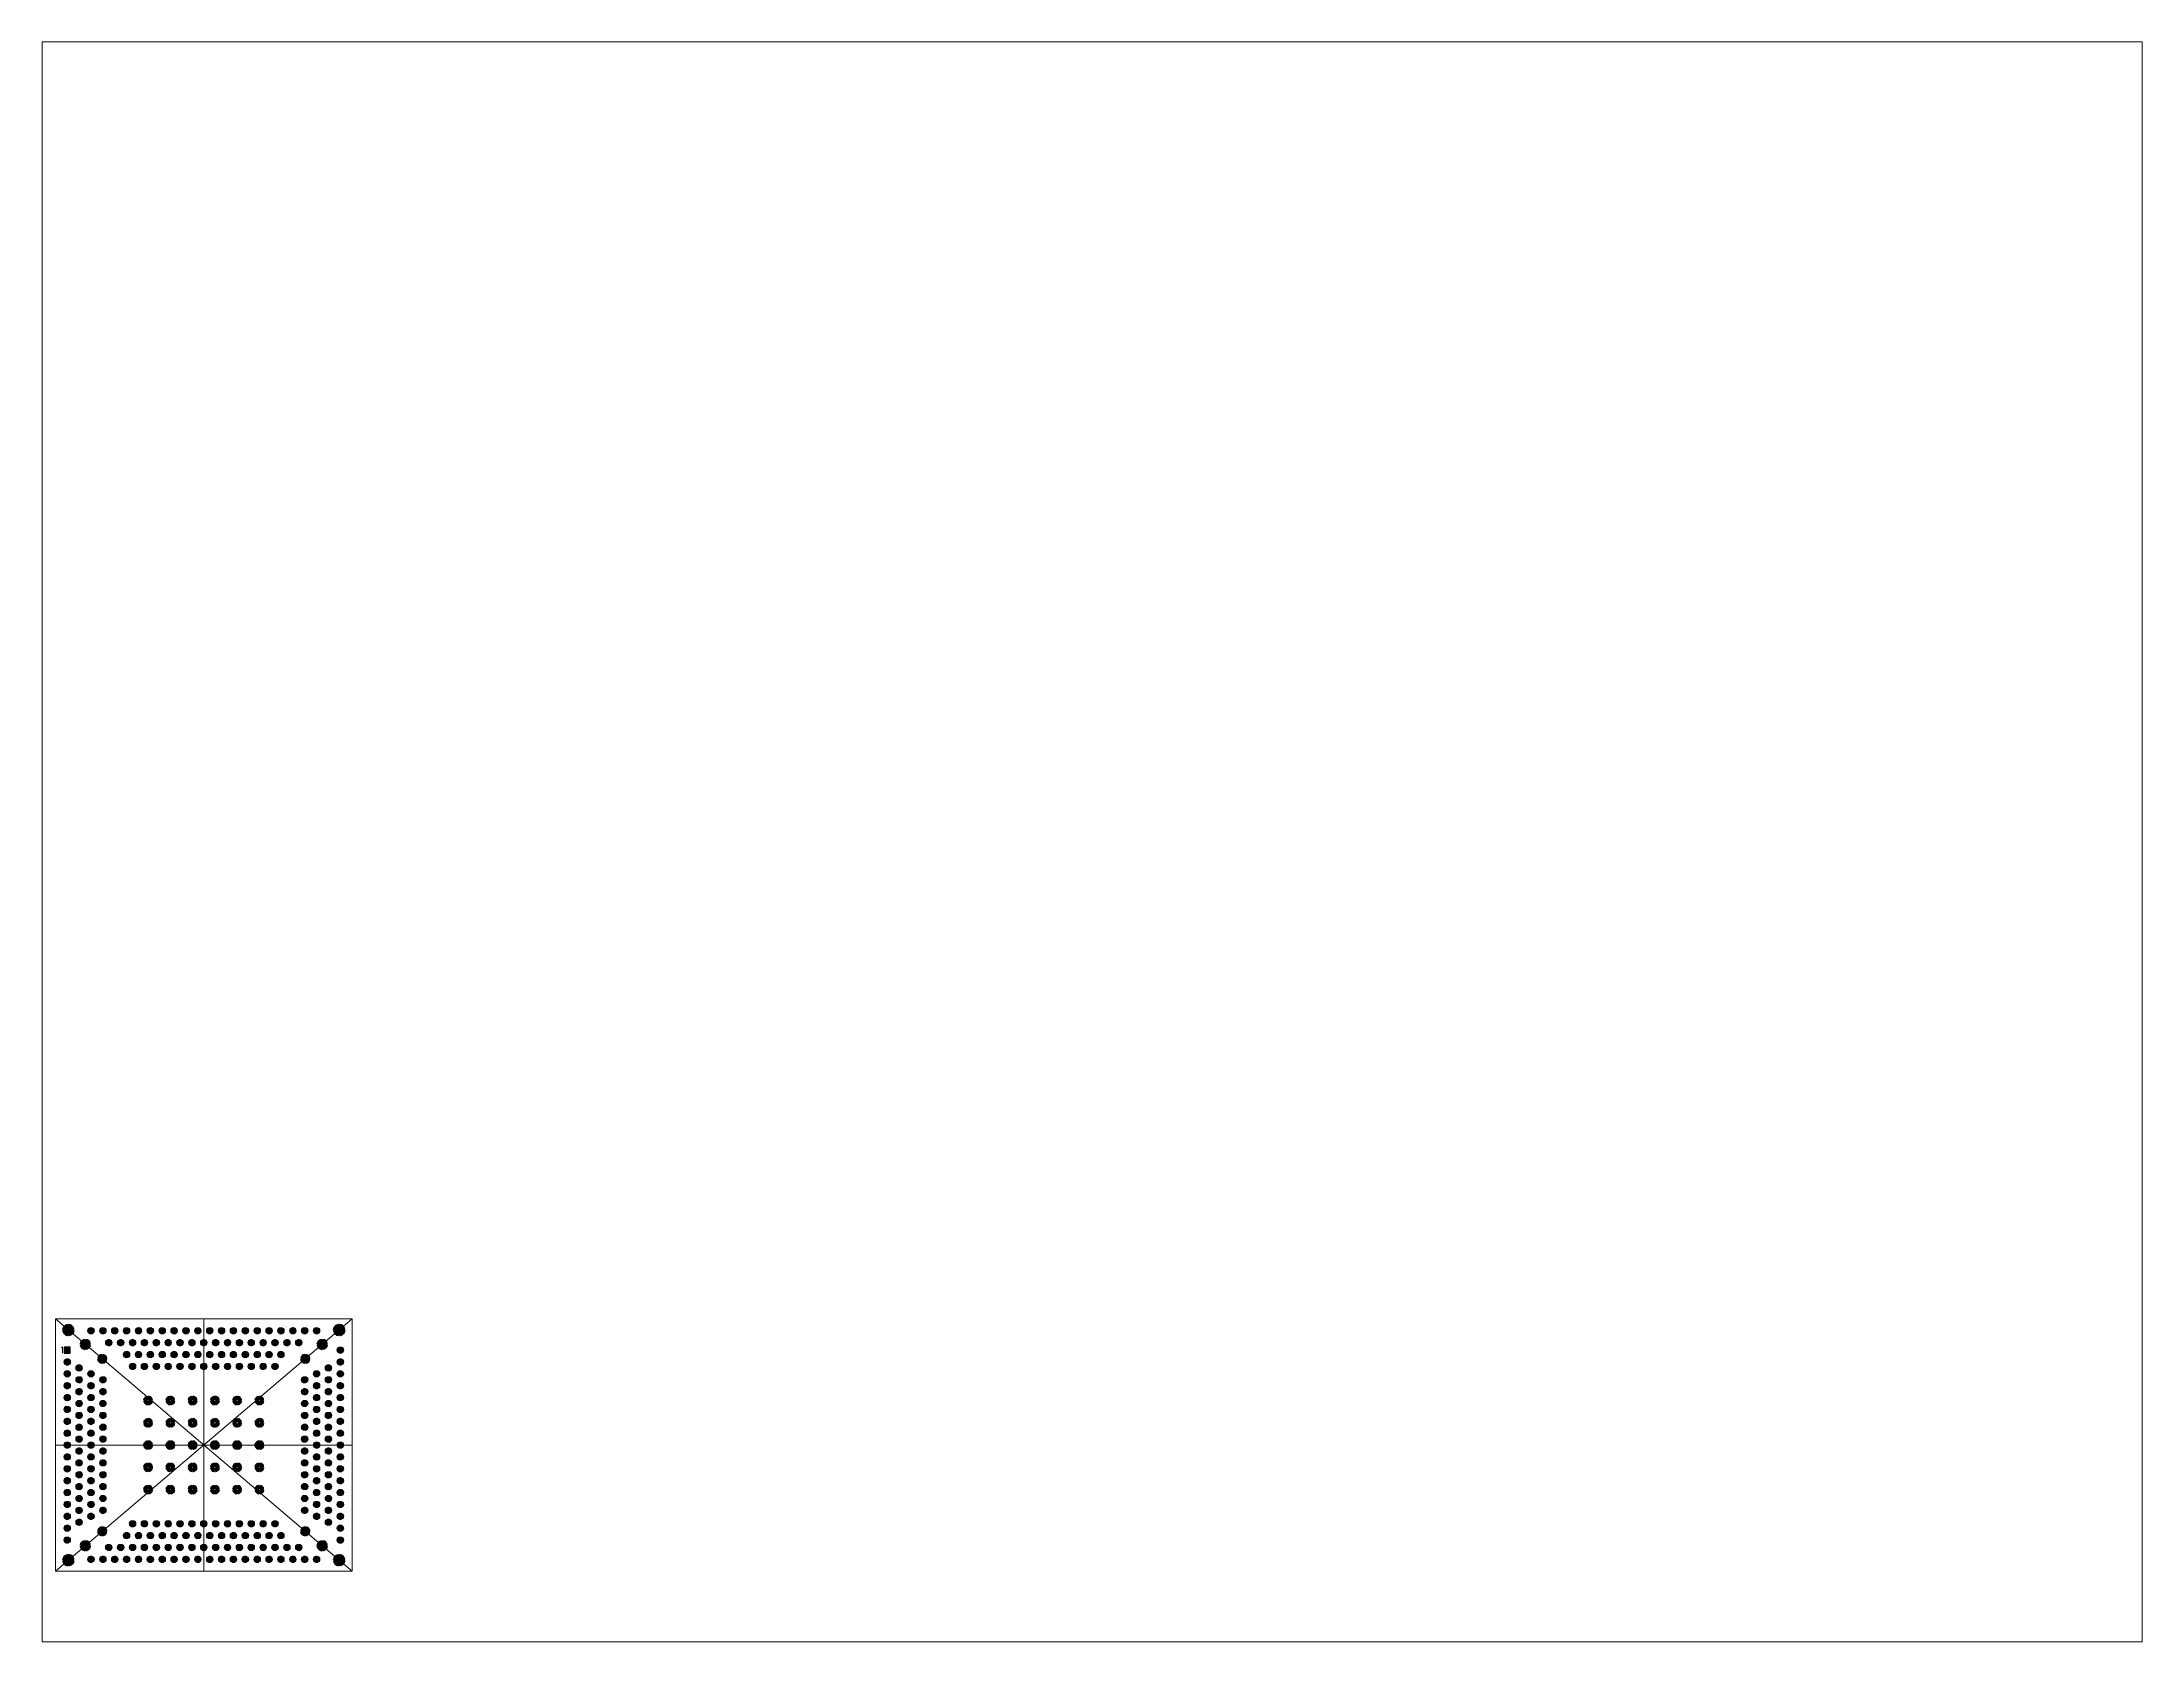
# Paper-space layout '布局1' of a CAD drawing. Extents: x 1.05 to 9.45, y 0.8 to 7.2.
# The model-space entities are those that its viewports show. They can reach past a viewport. Long polylines and large blocks are cut down to what shows.
import ezdxf

# ---------------------------------------------------------------- set-up
doc = ezdxf.new("R2010")
doc.units = 0
doc.header["$LTSCALE"] = 15.367
doc.header["$MEASUREMENT"] = 0
doc.linetypes.add('CENTER', pattern=[0.6, 0.375, -0.075, 0.075, -0.075])
doc.layers.get('0').update_dxf_attribs({"linetype": 'CONTINUOUS'})
doc.layers.add('03___PRT_ALL_CURVES', color=7, linetype='CONTINUOUS')
doc.layers.add('PART_TOP_TEXT_126', color=231, linetype='CONTINUOUS')
doc.styles.get("Standard").update_dxf_attribs({"font": 'txt.shx', "width": 0.8})
doc.styles.add('W0$127', font='simplex.shx', dxfattribs={"width": 0.75})
doc.styles.add('W0$127R0', font='simplex.shx', dxfattribs={"width": 0.75})
pattern_1 = [(135, (-36.772168, -33.761046), (-0.0088388348, -0.0088388348), []), (225, (-36.772168, -33.761046), (0.0088388348, -0.0088388348), [])]
pattern_2 = [(45, (76.772168, -33.761046), (0.0088388348, -0.0088388348), []), (315, (76.772168, -33.761046), (-0.0088388348, -0.0088388348), [])]
pattern_3 = [(315, (76.772168, 67.761046), (0.0088388348, 0.0088388348), []), (45, (76.772168, 67.761046), (-0.0088388348, 0.0088388348), [])]
pattern_4 = [(225, (-36.772168, 67.761046), (-0.0088388348, 0.0088388348), []), (135, (-36.772168, 67.761046), (0.0088388348, 0.0088388348), [])]

psp = doc.layouts.new('布局1')

msp = doc.modelspace()

# ---------------------------------------------------------------- texts
at = {"char_height": 2.5}
for insert, attachment_point in [((46.34, 159.06), 9), ((231.71, 160.24), 1)]:
    msp.add_mtext('\\A1;', dxfattribs=dict(at, insert=insert, attachment_point=attachment_point))
at = {"color": 0, "lineweight": 0, "char_height": 1.2, "style": 'W0$127R0'}
for insert, attachment_point in [((223.81, 141.23), 1), ((223.81, 141.23), 1), ((233.93, 102.24), 1), ((123.77, 101.87), 1), ((220.39, 84.45), 1), ((80.04, 71.14), 1), ((34.04, 53.65), 9), ((67, 53.01), 1)]:
    msp.add_mtext('\\A1;', dxfattribs=dict(at, insert=insert, attachment_point=attachment_point))
at = {"color": 2, "insert": (229.81, 69.46), "char_height": 1.5, "attachment_point": 1}
msp.add_mtext('\\A1;', dxfattribs=at)
at = {"layer": 'PART_TOP_TEXT_126', "style": 'W0$127', "width": 0.75}
msp.add_text('1', height=0.889, dxfattribs=at).set_placement((0.66, 29.37))

# ---------------------------------------------------------------- hatches: boundary and pattern name
h = msp.add_hatch()
h.set_pattern_fill('ANSI37', color=34, scale=0.1, angle=90, style=0)
h.set_pattern_definition([(225, (-36.772168, 98.781864), (-0.0088388348, 0.0088388348), []), (135, (-36.772168, 98.781864), (0.0088388348, 0.0088388348), [])])
edge = h.paths.add_edge_path()
edge.add_line((1.68, 32.59), (1.01, 32.59))
edge.add_arc((1.75, 32.51), 0.75, 95.7392, 174.2608, ccw=False)
edge.add_line((1.68, 33.26), (1.68, 32.59))
h = msp.add_hatch()
h.set_pattern_fill('ANSI37', color=34, scale=0.1, angle=90, style=0)
h.set_pattern_definition(pattern_1)
edge = h.paths.add_edge_path()
edge.add_line((1.68, 32.44), (1.01, 32.44))
edge.add_arc((1.75, 32.51), 0.75, 185.7392, 264.2608)
edge.add_line((1.68, 31.76), (1.68, 32.44))
h = msp.add_hatch()
h.set_pattern_fill('ANSI37', color=34, scale=0.1, angle=90, style=0)
h.set_pattern_definition([(315, (40.277089, 98.781864), (0.0088388348, 0.0088388348), []), (45, (40.277089, 98.781864), (-0.0088388348, 0.0088388348), [])])
edge = h.paths.add_edge_path()
edge.add_line((1.83, 32.59), (2.5, 32.59))
edge.add_arc((1.75, 32.51), 0.75, 5.7392, 84.2608)
edge.add_line((1.83, 33.26), (1.83, 32.59))
h = msp.add_hatch()
h.set_pattern_fill('ANSI37', color=34, scale=0.1, angle=90, style=0)
h.set_pattern_definition([(45, (40.277089, -33.761046), (0.0088388348, -0.0088388348), []), (315, (40.277089, -33.761046), (-0.0088388348, -0.0088388348), [])])
edge = h.paths.add_edge_path()
edge.add_line((1.83, 32.44), (2.5, 32.44))
edge.add_arc((1.75, 32.51), 0.75, 275.7392, 354.2608, ccw=False)
edge.add_line((1.83, 31.76), (1.83, 32.44))
h = msp.add_hatch()
h.set_pattern_fill('ANSI37', color=34, scale=0.1, angle=90, style=0)
h.set_pattern_definition([(315, (44.848724, 94.895973), (0.0088388348, 0.0088388348), []), (45, (44.848724, 94.895973), (-0.0088388348, 0.0088388348), [])])
edge = h.paths.add_edge_path()
edge.add_line((3.96, 30.64), (3.37, 30.64))
edge.add_arc((4.04, 30.57), 0.675, 96.3794, 173.6206, ccw=False)
edge.add_line((3.96, 31.24), (3.96, 30.64))
h = msp.add_hatch()
h.set_pattern_fill('ANSI37', color=34, scale=0.1, angle=90, style=0)
h.set_pattern_definition([(225, (-36.772168, 94.895973), (-0.0088388348, 0.0088388348), []), (135, (-36.772168, 94.895973), (0.0088388348, 0.0088388348), [])])
edge = h.paths.add_edge_path()
edge.add_line((4.11, 30.64), (4.71, 30.64))
edge.add_arc((4.04, 30.57), 0.675, 6.3794, 83.6206)
edge.add_line((4.11, 31.24), (4.11, 30.64))
h = msp.add_hatch()
h.set_pattern_fill('ANSI37', color=34, scale=0.1, angle=90, style=0)
h.set_pattern_definition(pattern_1)
h.paths.add_polyline_path([(5.21, 32.4, 1), (4.39, 32.4, 1)])
h = msp.add_hatch()
h.set_pattern_fill('ANSI37', color=34, scale=0.1, angle=90, style=0)
h.set_pattern_definition([(135, (-35.172168, -33.761046), (-0.0088388348, -0.0088388348), []), (225, (-35.172168, -33.761046), (0.0088388348, -0.0088388348), [])])
h.paths.add_polyline_path([(6.81, 32.4, 1), (5.99, 32.4, 1)])
h = msp.add_hatch()
h.set_pattern_fill('ANSI37', color=34, scale=0.1, angle=90, style=0)
h.set_pattern_definition([(135, (-34.372168, -35.361046), (-0.0088388348, -0.0088388348), []), (225, (-34.372168, -35.361046), (0.0088388348, -0.0088388348), [])])
h.paths.add_polyline_path([(7.61, 30.8, 1), (6.79, 30.8, 1)])
h = msp.add_hatch()
h.set_pattern_fill('ANSI37', color=34, scale=0.1, angle=90, style=0)
h.set_pattern_definition([(135, (-33.572168, -33.761046), (-0.0088388348, -0.0088388348), []), (225, (-33.572168, -33.761046), (0.0088388348, -0.0088388348), [])])
h.paths.add_polyline_path([(8.41, 32.4, 1), (7.59, 32.4, 1)])
h = msp.add_hatch()
h.set_pattern_fill('ANSI37', color=34, scale=0.1, angle=90, style=0)
h.set_pattern_definition([(135, (-32.772168, -35.361046), (-0.0088388348, -0.0088388348), []), (225, (-32.772168, -35.361046), (0.0088388348, -0.0088388348), [])])
h.paths.add_polyline_path([(9.21, 30.8, 1), (8.39, 30.8, 1)])
h = msp.add_hatch()
h.set_pattern_fill('ANSI37', color=34, scale=0.1, angle=90, style=0)
h.set_pattern_definition([(135, (-31.972168, -33.761046), (-0.0088388348, -0.0088388348), []), (225, (-31.972168, -33.761046), (0.0088388348, -0.0088388348), [])])
h.paths.add_polyline_path([(10.01, 32.4, 1), (9.19, 32.4, 1)])
h = msp.add_hatch()
h.set_pattern_fill('ANSI37', color=34, scale=0.1, angle=90, style=0)
h.set_pattern_definition([(135, (-31.172168, -35.361046), (-0.0088388348, -0.0088388348), []), (225, (-31.172168, -35.361046), (0.0088388348, -0.0088388348), [])])
h.paths.add_polyline_path([(10.81, 30.8, 1), (9.99, 30.8, 1)])
h = msp.add_hatch()
h.set_pattern_fill('ANSI37', color=34, scale=0.1, angle=90, style=0)
h.set_pattern_definition([(135, (-30.372168, -33.761046), (-0.0088388348, -0.0088388348), []), (225, (-30.372168, -33.761046), (0.0088388348, -0.0088388348), [])])
h.paths.add_polyline_path([(11.61, 32.4, 1), (10.79, 32.4, 1)])
h = msp.add_hatch()
h.set_pattern_fill('ANSI37', color=34, scale=0.1, angle=90, style=0)
h.set_pattern_definition([(135, (-29.572168, -35.361046), (-0.0088388348, -0.0088388348), []), (225, (-29.572168, -35.361046), (0.0088388348, -0.0088388348), [])])
h.paths.add_polyline_path([(12.41, 30.8, 1), (11.59, 30.8, 1)])
h = msp.add_hatch()
h.set_pattern_fill('ANSI37', color=34, scale=0.1, angle=90, style=0)
h.set_pattern_definition([(135, (-28.772168, -33.761046), (-0.0088388348, -0.0088388348), []), (225, (-28.772168, -33.761046), (0.0088388348, -0.0088388348), [])])
h.paths.add_polyline_path([(13.21, 32.4, 1), (12.39, 32.4, 1)])
h = msp.add_hatch()
h.set_pattern_fill('ANSI37', color=34, scale=0.1, angle=90, style=0)
h.set_pattern_definition([(135, (-27.972168, -35.361046), (-0.0088388348, -0.0088388348), []), (225, (-27.972168, -35.361046), (0.0088388348, -0.0088388348), [])])
h.paths.add_polyline_path([(14.01, 30.8, 1), (13.19, 30.8, 1)])
h = msp.add_hatch()
h.set_pattern_fill('ANSI37', color=34, scale=0.1, angle=90, style=0)
h.set_pattern_definition([(135, (-27.172168, -33.761046), (-0.0088388348, -0.0088388348), []), (225, (-27.172168, -33.761046), (0.0088388348, -0.0088388348), [])])
h.paths.add_polyline_path([(14.81, 32.4, 1), (13.99, 32.4, 1)])
h = msp.add_hatch()
h.set_pattern_fill('ANSI37', color=34, scale=0.1, angle=90, style=0)
h.set_pattern_definition([(135, (-26.372168, -35.361046), (-0.0088388348, -0.0088388348), []), (225, (-26.372168, -35.361046), (0.0088388348, -0.0088388348), [])])
h.paths.add_polyline_path([(15.61, 30.8, 1), (14.79, 30.8, 1)])
h = msp.add_hatch()
h.set_pattern_fill('ANSI37', color=34, scale=0.1, angle=90, style=0)
h.set_pattern_definition([(135, (-25.572168, -33.761046), (-0.0088388348, -0.0088388348), []), (225, (-25.572168, -33.761046), (0.0088388348, -0.0088388348), [])])
h.paths.add_polyline_path([(16.41, 32.4, 1), (15.59, 32.4, 1)])
h = msp.add_hatch()
h.set_pattern_fill('ANSI37', color=34, scale=0.1, angle=90, style=0)
h.set_pattern_definition([(135, (-24.772168, -35.361046), (-0.0088388348, -0.0088388348), []), (225, (-24.772168, -35.361046), (0.0088388348, -0.0088388348), [])])
h.paths.add_polyline_path([(17.21, 30.8, 1), (16.39, 30.8, 1)])
h = msp.add_hatch()
h.set_pattern_fill('ANSI37', color=34, scale=0.1, angle=90, style=0)
h.set_pattern_definition([(135, (-23.972168, -33.761046), (-0.0088388348, -0.0088388348), []), (225, (-23.972168, -33.761046), (0.0088388348, -0.0088388348), [])])
h.paths.add_polyline_path([(18.01, 32.4, 1), (17.19, 32.4, 1)])
h = msp.add_hatch()
h.set_pattern_fill('ANSI37', color=34, scale=0.1, angle=90, style=0)
h.set_pattern_definition([(135, (-23.172168, -35.361046), (-0.0088388348, -0.0088388348), []), (225, (-23.172168, -35.361046), (0.0088388348, -0.0088388348), [])])
h.paths.add_polyline_path([(18.81, 30.8, 1), (17.99, 30.8, 1)])
h = msp.add_hatch()
h.set_pattern_fill('ANSI37', color=34, scale=0.1, angle=90, style=0)
h.set_pattern_definition([(135, (-22.372168, -33.761046), (-0.0088388348, -0.0088388348), []), (225, (-22.372168, -33.761046), (0.0088388348, -0.0088388348), [])])
h.paths.add_polyline_path([(19.61, 32.4, 1), (18.79, 32.4, 1)])
h = msp.add_hatch()
h.set_pattern_fill('ANSI37', color=34, scale=0.1, angle=90, style=0)
h.set_pattern_definition([(135, (-21.572168, -35.361046), (-0.0088388348, -0.0088388348), []), (225, (-21.572168, -35.361046), (0.0088388348, -0.0088388348), [])])
h.paths.add_polyline_path([(20.41, 30.8, 1), (19.59, 30.8, 1)])
h = msp.add_hatch()
h.set_pattern_fill('ANSI37', color=34, scale=0.1, angle=90, style=0)
h.set_pattern_definition([(135, (-20.772168, -33.761046), (-0.0088388348, -0.0088388348), []), (225, (-20.772168, -33.761046), (0.0088388348, -0.0088388348), [])])
h.paths.add_polyline_path([(21.21, 32.4, 1), (20.39, 32.4, 1)])
h = msp.add_hatch()
h.set_pattern_fill('ANSI37', color=34, scale=0.1, angle=90, style=0)
h.set_pattern_definition([(135, (-19.972168, -35.361046), (-0.0088388348, -0.0088388348), []), (225, (-19.972168, -35.361046), (0.0088388348, -0.0088388348), [])])
h.paths.add_polyline_path([(22.01, 30.8, 1), (21.19, 30.8, 1)])
h = msp.add_hatch()
h.set_pattern_fill('ANSI37', color=34, scale=0.1, angle=90, style=0)
h.set_pattern_definition([(135, (-19.172168, -33.761046), (-0.0088388348, -0.0088388348), []), (225, (-19.172168, -33.761046), (0.0088388348, -0.0088388348), [])])
h.paths.add_polyline_path([(22.81, 32.4, 1), (21.99, 32.4, 1)])
h = msp.add_hatch()
h.set_pattern_fill('ANSI37', color=34, scale=0.1, angle=90, style=0)
h.set_pattern_definition([(135, (-18.372168, -35.361046), (-0.0088388348, -0.0088388348), []), (225, (-18.372168, -35.361046), (0.0088388348, -0.0088388348), [])])
h.paths.add_polyline_path([(23.61, 30.8, 1), (22.79, 30.8, 1)])
h = msp.add_hatch()
h.set_pattern_fill('ANSI37', color=34, scale=0.1, angle=90, style=0)
h.set_pattern_definition([(135, (-17.572168, -33.761046), (-0.0088388348, -0.0088388348), []), (225, (-17.572168, -33.761046), (0.0088388348, -0.0088388348), [])])
h.paths.add_polyline_path([(24.41, 32.4, 1), (23.59, 32.4, 1)])
h = msp.add_hatch()
h.set_pattern_fill('ANSI37', color=34, scale=0.1, angle=90, style=0)
h.set_pattern_definition([(135, (-16.772168, -35.361046), (-0.0088388348, -0.0088388348), []), (225, (-16.772168, -35.361046), (0.0088388348, -0.0088388348), [])])
h.paths.add_polyline_path([(25.21, 30.8, 1), (24.39, 30.8, 1)])
h = msp.add_hatch()
h.set_pattern_fill('ANSI37', color=34, scale=0.1, angle=90, style=0)
h.set_pattern_definition([(135, (-15.972168, -33.761046), (-0.0088388348, -0.0088388348), []), (225, (-15.972168, -33.761046), (0.0088388348, -0.0088388348), [])])
h.paths.add_polyline_path([(26.01, 32.4, 1), (25.19, 32.4, 1)])
h = msp.add_hatch()
h.set_pattern_fill('ANSI37', color=34, scale=0.1, angle=90, style=0)
h.set_pattern_definition([(135, (-15.172168, -35.361046), (-0.0088388348, -0.0088388348), []), (225, (-15.172168, -35.361046), (0.0088388348, -0.0088388348), [])])
h.paths.add_polyline_path([(26.81, 30.8, 1), (25.99, 30.8, 1)])
h = msp.add_hatch()
h.set_pattern_fill('ANSI37', color=34, scale=0.1, angle=90, style=0)
h.set_pattern_definition([(135, (-14.372168, -33.761046), (-0.0088388348, -0.0088388348), []), (225, (-14.372168, -33.761046), (0.0088388348, -0.0088388348), [])])
h.paths.add_polyline_path([(27.61, 32.4, 1), (26.79, 32.4, 1)])
h = msp.add_hatch()
h.set_pattern_fill('ANSI37', color=34, scale=0.1, angle=90, style=0)
h.set_pattern_definition([(135, (-13.572168, -35.361046), (-0.0088388348, -0.0088388348), []), (225, (-13.572168, -35.361046), (0.0088388348, -0.0088388348), [])])
h.paths.add_polyline_path([(28.41, 30.8, 1), (27.59, 30.8, 1)])
h = msp.add_hatch()
h.set_pattern_fill('ANSI37', color=34, scale=0.1, angle=90, style=0)
h.set_pattern_definition([(135, (-12.772168, -33.761046), (-0.0088388348, -0.0088388348), []), (225, (-12.772168, -33.761046), (0.0088388348, -0.0088388348), [])])
h.paths.add_polyline_path([(29.21, 32.4, 1), (28.39, 32.4, 1)])
h = msp.add_hatch()
h.set_pattern_fill('ANSI37', color=34, scale=0.1, angle=90, style=0)
h.set_pattern_definition([(135, (-11.972168, -35.361046), (-0.0088388348, -0.0088388348), []), (225, (-11.972168, -35.361046), (0.0088388348, -0.0088388348), [])])
h.paths.add_polyline_path([(30.01, 30.8, 1), (29.19, 30.8, 1)])
h = msp.add_hatch()
h.set_pattern_fill('ANSI37', color=34, scale=0.1, angle=90, style=0)
h.set_pattern_definition([(135, (-11.172168, -33.761046), (-0.0088388348, -0.0088388348), []), (225, (-11.172168, -33.761046), (0.0088388348, -0.0088388348), [])])
h.paths.add_polyline_path([(30.81, 32.4, 1), (29.99, 32.4, 1)])
h = msp.add_hatch()
h.set_pattern_fill('ANSI37', color=34, scale=0.1, angle=90, style=0)
h.set_pattern_definition([(135, (-10.372168, -35.361046), (-0.0088388348, -0.0088388348), []), (225, (-10.372168, -35.361046), (0.0088388348, -0.0088388348), [])])
h.paths.add_polyline_path([(31.61, 30.8, 1), (30.79, 30.8, 1)])
h = msp.add_hatch()
h.set_pattern_fill('ANSI37', color=34, scale=0.1, angle=90, style=0)
h.set_pattern_definition([(135, (-9.572168, -33.761046), (-0.0088388348, -0.0088388348), []), (225, (-9.572168, -33.761046), (0.0088388348, -0.0088388348), [])])
h.paths.add_polyline_path([(32.41, 32.4, 1), (31.59, 32.4, 1)])
h = msp.add_hatch()
h.set_pattern_fill('ANSI37', color=34, scale=0.1, angle=90, style=0)
h.set_pattern_definition([(135, (-8.772168, -35.361046), (-0.0088388348, -0.0088388348), []), (225, (-8.772168, -35.361046), (0.0088388348, -0.0088388348), [])])
h.paths.add_polyline_path([(33.21, 30.8, 1), (32.39, 30.8, 1)])
h = msp.add_hatch()
h.set_pattern_fill('ANSI37', color=34, scale=0.1, angle=90, style=0)
h.set_pattern_definition([(135, (-7.972168, -33.761046), (-0.0088388348, -0.0088388348), []), (225, (-7.972168, -33.761046), (0.0088388348, -0.0088388348), [])])
h.paths.add_polyline_path([(34.01, 32.4, 1), (33.19, 32.4, 1)])
h = msp.add_hatch()
h.set_pattern_fill('ANSI37', color=34, scale=0.1, angle=90, style=0)
h.set_pattern_definition([(135, (-6.372168, -33.761046), (-0.0088388348, -0.0088388348), []), (225, (-6.372168, -33.761046), (0.0088388348, -0.0088388348), [])])
h.paths.add_polyline_path([(35.61, 32.4, 1), (34.79, 32.4, 1)])
h = msp.add_hatch()
h.set_pattern_fill('ANSI37', color=34, scale=0.1, angle=90, style=0)
h.set_pattern_definition([(315, (76.772168, 94.895973), (0.0088388348, 0.0088388348), []), (45, (76.772168, 94.895973), (-0.0088388348, 0.0088388348), [])])
edge = h.paths.add_edge_path()
edge.add_line((35.89, 30.64), (35.29, 30.64))
edge.add_arc((35.96, 30.57), 0.675, 456.3794, 533.6206, ccw=False)
edge.add_line((35.89, 31.24), (35.89, 30.64))
h = msp.add_hatch()
h.set_pattern_fill('ANSI37', color=34, scale=0.1, angle=90, style=0)
h.set_pattern_definition([(225, (-4.848724, 94.895973), (-0.0088388348, 0.0088388348), []), (135, (-4.848724, 94.895973), (0.0088388348, 0.0088388348), [])])
edge = h.paths.add_edge_path()
edge.add_line((36.04, 30.64), (36.63, 30.64))
edge.add_arc((35.96, 30.57), 0.675, 366.3794, 443.6206)
edge.add_line((36.04, 31.24), (36.04, 30.64))
h = msp.add_hatch()
h.set_pattern_fill('ANSI37', color=34, scale=0.1, angle=90, style=0)
h.set_pattern_definition([(225, (-0.277089, 98.781864), (-0.0088388348, 0.0088388348), []), (135, (-0.277089, 98.781864), (0.0088388348, 0.0088388348), [])])
edge = h.paths.add_edge_path()
edge.add_line((38.17, 32.59), (37.5, 32.59))
edge.add_arc((38.25, 32.51), 0.75, 455.7392, 534.2608, ccw=False)
edge.add_line((38.17, 33.26), (38.17, 32.59))
h = msp.add_hatch()
h.set_pattern_fill('ANSI37', color=34, scale=0.1, angle=90, style=0)
h.set_pattern_definition([(135, (-0.277089, -33.761046), (-0.0088388348, -0.0088388348), []), (225, (-0.277089, -33.761046), (0.0088388348, -0.0088388348), [])])
edge = h.paths.add_edge_path()
edge.add_line((38.17, 32.44), (37.5, 32.44))
edge.add_arc((38.25, 32.51), 0.75, 185.7392, 264.2608)
edge.add_line((38.17, 31.76), (38.17, 32.44))
h = msp.add_hatch()
h.set_pattern_fill('ANSI37', color=34, scale=0.1, angle=90, style=0)
h.set_pattern_definition([(315, (76.772168, 98.781864), (0.0088388348, 0.0088388348), []), (45, (76.772168, 98.781864), (-0.0088388348, 0.0088388348), [])])
edge = h.paths.add_edge_path()
edge.add_line((38.32, 32.59), (38.99, 32.59))
edge.add_arc((38.25, 32.51), 0.75, 365.7392, 444.2608)
edge.add_line((38.32, 33.26), (38.32, 32.59))
h = msp.add_hatch()
h.set_pattern_fill('ANSI37', color=34, scale=0.1, angle=90, style=0)
h.set_pattern_definition(pattern_2)
edge = h.paths.add_edge_path()
edge.add_line((38.32, 32.44), (38.99, 32.44))
edge.add_arc((38.25, 32.51), 0.75, 275.7392, 354.2608, ccw=False)
edge.add_line((38.32, 31.76), (38.32, 32.44))
h = msp.add_hatch()
h.set_pattern_fill('ANSI37', color=34, scale=0.1, angle=90, style=0)
h.set_pattern_definition([(135, (-39.972168, -37.961046), (-0.0088388348, -0.0088388348), []), (225, (-39.972168, -37.961046), (0.0088388348, -0.0088388348), [])])
h.paths.add_polyline_path([(2.01, 28.2, 1), (1.19, 28.2, 1)])
h = msp.add_hatch()
h.set_pattern_fill('ANSI37', color=34, scale=0.1, angle=90, style=0)
h.set_pattern_definition(pattern_1)
h.paths.add_polyline_path([(1.2, 30.2), (1.2, 29.4), (2, 29.4), (2, 30.2)])
h = msp.add_hatch()
h.set_pattern_fill('ANSI37', color=34, scale=0.1, angle=90, style=0)
h.set_pattern_definition([(45, (44.848724, -33.761046), (0.0088388348, -0.0088388348), []), (315, (44.848724, -33.761046), (-0.0088388348, -0.0088388348), [])])
edge = h.paths.add_edge_path()
edge.add_line((3.96, 30.49), (3.37, 30.49))
edge.add_arc((4.04, 30.57), 0.675, 186.3794, 263.6206)
edge.add_line((3.96, 29.9), (3.96, 30.49))
h = msp.add_hatch()
h.set_pattern_fill('ANSI37', color=34, scale=0.1, angle=90, style=0)
h.set_pattern_definition(pattern_1)
edge = h.paths.add_edge_path()
edge.add_line((4.11, 30.49), (4.71, 30.49))
edge.add_arc((4.04, 30.57), 0.675, 276.3794, 353.6206, ccw=False)
edge.add_line((4.11, 29.9), (4.11, 30.49))
h = msp.add_hatch()
h.set_pattern_fill('ANSI37', color=34, scale=0.1, angle=90, style=0)
h.set_pattern_definition([(315, (49.42036, 91.010083), (0.0088388348, 0.0088388348), []), (45, (49.42036, 91.010083), (-0.0088388348, 0.0088388348), [])])
edge = h.paths.add_edge_path()
edge.add_arc((6.32, 28.62), 0.6, 97.1808, 172.8192)
edge.add_line((5.73, 28.7), (6.25, 28.7))
edge.add_line((6.25, 28.7), (6.25, 29.22))
h = msp.add_hatch()
h.set_pattern_fill('ANSI37', color=34, scale=0.1, angle=90, style=0)
h.set_pattern_definition([(45, (49.42036, -33.761046), (0.0088388348, -0.0088388348), []), (315, (49.42036, -33.761046), (-0.0088388348, -0.0088388348), [])])
edge = h.paths.add_edge_path()
edge.add_arc((6.32, 28.62), 0.6, 187.1808, 262.8192, ccw=False)
edge.add_line((5.73, 28.55), (6.25, 28.55))
edge.add_line((6.25, 28.55), (6.25, 28.03))
h = msp.add_hatch()
h.set_pattern_fill('ANSI37', color=34, scale=0.1, angle=90, style=0)
h.set_pattern_definition([(225, (-36.772168, 91.010083), (-0.0088388348, 0.0088388348), []), (135, (-36.772168, 91.010083), (0.0088388348, 0.0088388348), [])])
edge = h.paths.add_edge_path()
edge.add_arc((6.32, 28.62), 0.6, 7.1808, 82.8192, ccw=False)
edge.add_line((6.92, 28.7), (6.4, 28.7))
edge.add_line((6.4, 28.7), (6.4, 29.22))
h = msp.add_hatch()
h.set_pattern_fill('ANSI37', color=34, scale=0.1, angle=90, style=0)
h.set_pattern_definition(pattern_1)
edge = h.paths.add_edge_path()
edge.add_arc((6.32, 28.62), 0.6, 277.1808, 352.8192)
edge.add_line((6.92, 28.55), (6.4, 28.55))
edge.add_line((6.4, 28.55), (6.4, 28.03))
h = msp.add_hatch()
h.set_pattern_fill('ANSI37', color=34, scale=0.1, angle=90, style=0)
h.set_pattern_definition([(135, (-31.972168, -36.961046), (-0.0088388348, -0.0088388348), []), (225, (-31.972168, -36.961046), (0.0088388348, -0.0088388348), [])])
h.paths.add_polyline_path([(10.01, 29.2, 1), (9.19, 29.2, 1)])
h = msp.add_hatch()
h.set_pattern_fill('ANSI37', color=34, scale=0.1, angle=90, style=0)
h.set_pattern_definition([(135, (-30.372168, -36.961046), (-0.0088388348, -0.0088388348), []), (225, (-30.372168, -36.961046), (0.0088388348, -0.0088388348), [])])
h.paths.add_polyline_path([(11.61, 29.2, 1), (10.79, 29.2, 1)])
h = msp.add_hatch()
h.set_pattern_fill('ANSI37', color=34, scale=0.1, angle=90, style=0)
h.set_pattern_definition([(135, (-28.772168, -36.961046), (-0.0088388348, -0.0088388348), []), (225, (-28.772168, -36.961046), (0.0088388348, -0.0088388348), [])])
h.paths.add_polyline_path([(13.21, 29.2, 1), (12.39, 29.2, 1)])
h = msp.add_hatch()
h.set_pattern_fill('ANSI37', color=34, scale=0.1, angle=90, style=0)
h.set_pattern_definition([(135, (-27.172168, -36.961046), (-0.0088388348, -0.0088388348), []), (225, (-27.172168, -36.961046), (0.0088388348, -0.0088388348), [])])
h.paths.add_polyline_path([(14.81, 29.2, 1), (13.99, 29.2, 1)])
h = msp.add_hatch()
h.set_pattern_fill('ANSI37', color=34, scale=0.1, angle=90, style=0)
h.set_pattern_definition([(135, (-25.572168, -36.961046), (-0.0088388348, -0.0088388348), []), (225, (-25.572168, -36.961046), (0.0088388348, -0.0088388348), [])])
h.paths.add_polyline_path([(16.41, 29.2, 1), (15.59, 29.2, 1)])
h = msp.add_hatch()
h.set_pattern_fill('ANSI37', color=34, scale=0.1, angle=90, style=0)
h.set_pattern_definition([(135, (-23.972168, -36.961046), (-0.0088388348, -0.0088388348), []), (225, (-23.972168, -36.961046), (0.0088388348, -0.0088388348), [])])
h.paths.add_polyline_path([(18.01, 29.2, 1), (17.19, 29.2, 1)])
h = msp.add_hatch()
h.set_pattern_fill('ANSI37', color=34, scale=0.1, angle=90, style=0)
h.set_pattern_definition([(135, (-22.372168, -36.961046), (-0.0088388348, -0.0088388348), []), (225, (-22.372168, -36.961046), (0.0088388348, -0.0088388348), [])])
h.paths.add_polyline_path([(19.61, 29.2, 1), (18.79, 29.2, 1)])
h = msp.add_hatch()
h.set_pattern_fill('ANSI37', color=34, scale=0.1, angle=90, style=0)
h.set_pattern_definition([(135, (-20.772168, -36.961046), (-0.0088388348, -0.0088388348), []), (225, (-20.772168, -36.961046), (0.0088388348, -0.0088388348), [])])
h.paths.add_polyline_path([(21.21, 29.2, 1), (20.39, 29.2, 1)])
h = msp.add_hatch()
h.set_pattern_fill('ANSI37', color=34, scale=0.1, angle=90, style=0)
h.set_pattern_definition([(135, (-19.172168, -36.961046), (-0.0088388348, -0.0088388348), []), (225, (-19.172168, -36.961046), (0.0088388348, -0.0088388348), [])])
h.paths.add_polyline_path([(22.81, 29.2, 1), (21.99, 29.2, 1)])
h = msp.add_hatch()
h.set_pattern_fill('ANSI37', color=34, scale=0.1, angle=90, style=0)
h.set_pattern_definition([(135, (-17.572168, -36.961046), (-0.0088388348, -0.0088388348), []), (225, (-17.572168, -36.961046), (0.0088388348, -0.0088388348), [])])
h.paths.add_polyline_path([(24.41, 29.2, 1), (23.59, 29.2, 1)])
h = msp.add_hatch()
h.set_pattern_fill('ANSI37', color=34, scale=0.1, angle=90, style=0)
h.set_pattern_definition([(135, (-15.972168, -36.961046), (-0.0088388348, -0.0088388348), []), (225, (-15.972168, -36.961046), (0.0088388348, -0.0088388348), [])])
h.paths.add_polyline_path([(26.01, 29.2, 1), (25.19, 29.2, 1)])
h = msp.add_hatch()
h.set_pattern_fill('ANSI37', color=34, scale=0.1, angle=90, style=0)
h.set_pattern_definition([(135, (-14.372168, -36.961046), (-0.0088388348, -0.0088388348), []), (225, (-14.372168, -36.961046), (0.0088388348, -0.0088388348), [])])
h.paths.add_polyline_path([(27.61, 29.2, 1), (26.79, 29.2, 1)])
h = msp.add_hatch()
h.set_pattern_fill('ANSI37', color=34, scale=0.1, angle=90, style=0)
h.set_pattern_definition([(135, (-12.772168, -36.961046), (-0.0088388348, -0.0088388348), []), (225, (-12.772168, -36.961046), (0.0088388348, -0.0088388348), [])])
h.paths.add_polyline_path([(29.21, 29.2, 1), (28.39, 29.2, 1)])
h = msp.add_hatch()
h.set_pattern_fill('ANSI37', color=34, scale=0.1, angle=90, style=0)
h.set_pattern_definition([(135, (-11.172168, -36.961046), (-0.0088388348, -0.0088388348), []), (225, (-11.172168, -36.961046), (0.0088388348, -0.0088388348), [])])
h.paths.add_polyline_path([(30.81, 29.2, 1), (29.99, 29.2, 1)])
h = msp.add_hatch()
h.set_pattern_fill('ANSI37', color=34, scale=0.1, angle=90, style=0)
h.set_pattern_definition([(315, (76.772168, 91.010083), (0.0088388348, 0.0088388348), []), (45, (76.772168, 91.010083), (-0.0088388348, 0.0088388348), [])])
edge = h.paths.add_edge_path()
edge.add_arc((33.68, 28.62), 0.6, 457.1808, 532.8192)
edge.add_line((33.08, 28.7), (33.6, 28.7))
edge.add_line((33.6, 28.7), (33.6, 29.22))
h = msp.add_hatch()
h.set_pattern_fill('ANSI37', color=34, scale=0.1, angle=90, style=0)
h.set_pattern_definition(pattern_2)
edge = h.paths.add_edge_path()
edge.add_arc((33.68, 28.62), 0.6, 187.1808, 262.8192, ccw=False)
edge.add_line((33.08, 28.55), (33.6, 28.55))
edge.add_line((33.6, 28.55), (33.6, 28.03))
h = msp.add_hatch()
h.set_pattern_fill('ANSI37', color=34, scale=0.1, angle=90, style=0)
h.set_pattern_definition([(225, (-9.42036, 91.010083), (-0.0088388348, 0.0088388348), []), (135, (-9.42036, 91.010083), (0.0088388348, 0.0088388348), [])])
edge = h.paths.add_edge_path()
edge.add_arc((33.68, 28.62), 0.6, 367.1808, 442.8192, ccw=False)
edge.add_line((34.27, 28.7), (33.75, 28.7))
edge.add_line((33.75, 28.7), (33.75, 29.22))
h = msp.add_hatch()
h.set_pattern_fill('ANSI37', color=34, scale=0.1, angle=90, style=0)
h.set_pattern_definition([(135, (-9.42036, -33.761046), (-0.0088388348, -0.0088388348), []), (225, (-9.42036, -33.761046), (0.0088388348, -0.0088388348), [])])
edge = h.paths.add_edge_path()
edge.add_arc((33.68, 28.62), 0.6, 277.1808, 352.8192)
edge.add_line((34.27, 28.55), (33.75, 28.55))
edge.add_line((33.75, 28.55), (33.75, 28.03))
h = msp.add_hatch()
h.set_pattern_fill('ANSI37', color=34, scale=0.1, angle=90, style=0)
h.set_pattern_definition(pattern_2)
edge = h.paths.add_edge_path()
edge.add_line((35.89, 30.49), (35.29, 30.49))
edge.add_arc((35.96, 30.57), 0.675, 186.3794, 263.6206)
edge.add_line((35.89, 29.9), (35.89, 30.49))
h = msp.add_hatch()
h.set_pattern_fill('ANSI37', color=34, scale=0.1, angle=90, style=0)
h.set_pattern_definition([(135, (-4.848724, -33.761046), (-0.0088388348, -0.0088388348), []), (225, (-4.848724, -33.761046), (0.0088388348, -0.0088388348), [])])
edge = h.paths.add_edge_path()
edge.add_line((36.04, 30.49), (36.63, 30.49))
edge.add_arc((35.96, 30.57), 0.675, 276.3794, 353.6206, ccw=False)
edge.add_line((36.04, 29.9), (36.04, 30.49))
h = msp.add_hatch()
h.set_pattern_fill('ANSI37', color=34, scale=0.1, angle=90, style=0)
h.set_pattern_definition([(135, (-3.172168, -36.361046), (-0.0088388348, -0.0088388348), []), (225, (-3.172168, -36.361046), (0.0088388348, -0.0088388348), [])])
h.paths.add_polyline_path([(38.81, 29.8, 1), (37.99, 29.8, 1)])
h = msp.add_hatch()
h.set_pattern_fill('ANSI37', color=34, scale=0.1, angle=90, style=0)
h.set_pattern_definition([(135, (-3.172168, -37.961046), (-0.0088388348, -0.0088388348), []), (225, (-3.172168, -37.961046), (0.0088388348, -0.0088388348), [])])
h.paths.add_polyline_path([(38.81, 28.2, 1), (37.99, 28.2, 1)])
h = msp.add_hatch()
h.set_pattern_fill('ANSI37', color=34, scale=0.1, angle=90, style=0)
h.set_pattern_definition([(135, (-39.972168, -39.561046), (-0.0088388348, -0.0088388348), []), (225, (-39.972168, -39.561046), (0.0088388348, -0.0088388348), [])])
h.paths.add_polyline_path([(2.01, 26.6, 1), (1.19, 26.6, 1)])
h = msp.add_hatch()
h.set_pattern_fill('ANSI37', color=34, scale=0.1, angle=90, style=0)
h.set_pattern_definition([(135, (-38.372168, -38.761046), (-0.0088388348, -0.0088388348), []), (225, (-38.372168, -38.761046), (0.0088388348, -0.0088388348), [])])
h.paths.add_polyline_path([(3.61, 27.4, 1), (2.79, 27.4, 1)])
h = msp.add_hatch()
h.set_pattern_fill('ANSI37', color=34, scale=0.1, angle=90, style=0)
h.set_pattern_definition([(135, (-38.372168, -40.361046), (-0.0088388348, -0.0088388348), []), (225, (-38.372168, -40.361046), (0.0088388348, -0.0088388348), [])])
h.paths.add_polyline_path([(3.61, 25.8, 1), (2.79, 25.8, 1)])
h = msp.add_hatch()
h.set_pattern_fill('ANSI37', color=34, scale=0.1, angle=90, style=0)
h.set_pattern_definition([(135, (-36.772168, -39.561046), (-0.0088388348, -0.0088388348), []), (225, (-36.772168, -39.561046), (0.0088388348, -0.0088388348), [])])
h.paths.add_polyline_path([(5.21, 26.6, 1), (4.39, 26.6, 1)])
h = msp.add_hatch()
h.set_pattern_fill('ANSI37', color=34, scale=0.1, angle=90, style=0)
h.set_pattern_definition([(135, (-35.172168, -40.361046), (-0.0088388348, -0.0088388348), []), (225, (-35.172168, -40.361046), (0.0088388348, -0.0088388348), [])])
h.paths.add_polyline_path([(6.81, 25.8, 1), (5.99, 25.8, 1)])
h = msp.add_hatch()
h.set_pattern_fill('ANSI37', color=34, scale=0.1, angle=90, style=0)
h.set_pattern_definition([(135, (-31.172168, -38.561046), (-0.0088388348, -0.0088388348), []), (225, (-31.172168, -38.561046), (0.0088388348, -0.0088388348), [])])
h.paths.add_polyline_path([(10.81, 27.6, 1), (9.99, 27.6, 1)])
h = msp.add_hatch()
h.set_pattern_fill('ANSI37', color=34, scale=0.1, angle=90, style=0)
h.set_pattern_definition([(135, (-29.572168, -38.561046), (-0.0088388348, -0.0088388348), []), (225, (-29.572168, -38.561046), (0.0088388348, -0.0088388348), [])])
h.paths.add_polyline_path([(12.41, 27.6, 1), (11.59, 27.6, 1)])
h = msp.add_hatch()
h.set_pattern_fill('ANSI37', color=34, scale=0.1, angle=90, style=0)
h.set_pattern_definition([(135, (-27.972168, -38.561046), (-0.0088388348, -0.0088388348), []), (225, (-27.972168, -38.561046), (0.0088388348, -0.0088388348), [])])
h.paths.add_polyline_path([(14.01, 27.6, 1), (13.19, 27.6, 1)])
h = msp.add_hatch()
h.set_pattern_fill('ANSI37', color=34, scale=0.1, angle=90, style=0)
h.set_pattern_definition([(135, (-26.372168, -38.561046), (-0.0088388348, -0.0088388348), []), (225, (-26.372168, -38.561046), (0.0088388348, -0.0088388348), [])])
h.paths.add_polyline_path([(15.61, 27.6, 1), (14.79, 27.6, 1)])
h = msp.add_hatch()
h.set_pattern_fill('ANSI37', color=34, scale=0.1, angle=90, style=0)
h.set_pattern_definition([(135, (-24.772168, -38.561046), (-0.0088388348, -0.0088388348), []), (225, (-24.772168, -38.561046), (0.0088388348, -0.0088388348), [])])
h.paths.add_polyline_path([(17.21, 27.6, 1), (16.39, 27.6, 1)])
h = msp.add_hatch()
h.set_pattern_fill('ANSI37', color=34, scale=0.1, angle=90, style=0)
h.set_pattern_definition([(135, (-23.172168, -38.561046), (-0.0088388348, -0.0088388348), []), (225, (-23.172168, -38.561046), (0.0088388348, -0.0088388348), [])])
h.paths.add_polyline_path([(18.81, 27.6, 1), (17.99, 27.6, 1)])
h = msp.add_hatch()
h.set_pattern_fill('ANSI37', color=34, scale=0.1, angle=90, style=0)
h.set_pattern_definition([(135, (-21.572168, -38.561046), (-0.0088388348, -0.0088388348), []), (225, (-21.572168, -38.561046), (0.0088388348, -0.0088388348), [])])
h.paths.add_polyline_path([(20.41, 27.6, 1), (19.59, 27.6, 1)])
h = msp.add_hatch()
h.set_pattern_fill('ANSI37', color=34, scale=0.1, angle=90, style=0)
h.set_pattern_definition([(135, (-19.972168, -38.561046), (-0.0088388348, -0.0088388348), []), (225, (-19.972168, -38.561046), (0.0088388348, -0.0088388348), [])])
h.paths.add_polyline_path([(22.01, 27.6, 1), (21.19, 27.6, 1)])
h = msp.add_hatch()
h.set_pattern_fill('ANSI37', color=34, scale=0.1, angle=90, style=0)
h.set_pattern_definition([(135, (-18.372168, -38.561046), (-0.0088388348, -0.0088388348), []), (225, (-18.372168, -38.561046), (0.0088388348, -0.0088388348), [])])
h.paths.add_polyline_path([(23.61, 27.6, 1), (22.79, 27.6, 1)])
h = msp.add_hatch()
h.set_pattern_fill('ANSI37', color=34, scale=0.1, angle=90, style=0)
h.set_pattern_definition([(135, (-16.772168, -38.561046), (-0.0088388348, -0.0088388348), []), (225, (-16.772168, -38.561046), (0.0088388348, -0.0088388348), [])])
h.paths.add_polyline_path([(25.21, 27.6, 1), (24.39, 27.6, 1)])
h = msp.add_hatch()
h.set_pattern_fill('ANSI37', color=34, scale=0.1, angle=90, style=0)
h.set_pattern_definition([(135, (-15.172168, -38.561046), (-0.0088388348, -0.0088388348), []), (225, (-15.172168, -38.561046), (0.0088388348, -0.0088388348), [])])
h.paths.add_polyline_path([(26.81, 27.6, 1), (25.99, 27.6, 1)])
h = msp.add_hatch()
h.set_pattern_fill('ANSI37', color=34, scale=0.1, angle=90, style=0)
h.set_pattern_definition([(135, (-13.572168, -38.561046), (-0.0088388348, -0.0088388348), []), (225, (-13.572168, -38.561046), (0.0088388348, -0.0088388348), [])])
h.paths.add_polyline_path([(28.41, 27.6, 1), (27.59, 27.6, 1)])
h = msp.add_hatch()
h.set_pattern_fill('ANSI37', color=34, scale=0.1, angle=90, style=0)
h.set_pattern_definition([(135, (-11.972168, -38.561046), (-0.0088388348, -0.0088388348), []), (225, (-11.972168, -38.561046), (0.0088388348, -0.0088388348), [])])
h.paths.add_polyline_path([(30.01, 27.6, 1), (29.19, 27.6, 1)])
h = msp.add_hatch()
h.set_pattern_fill('ANSI37', color=34, scale=0.1, angle=90, style=0)
h.set_pattern_definition([(135, (-7.972168, -40.361046), (-0.0088388348, -0.0088388348), []), (225, (-7.972168, -40.361046), (0.0088388348, -0.0088388348), [])])
h.paths.add_polyline_path([(34.01, 25.8, 1), (33.19, 25.8, 1)])
h = msp.add_hatch()
h.set_pattern_fill('ANSI37', color=34, scale=0.1, angle=90, style=0)
h.set_pattern_definition([(135, (-6.372168, -39.561046), (-0.0088388348, -0.0088388348), []), (225, (-6.372168, -39.561046), (0.0088388348, -0.0088388348), [])])
h.paths.add_polyline_path([(35.61, 26.6, 1), (34.79, 26.6, 1)])
h = msp.add_hatch()
h.set_pattern_fill('ANSI37', color=34, scale=0.1, angle=90, style=0)
h.set_pattern_definition([(135, (-4.772168, -38.761046), (-0.0088388348, -0.0088388348), []), (225, (-4.772168, -38.761046), (0.0088388348, -0.0088388348), [])])
h.paths.add_polyline_path([(37.21, 27.4, 1), (36.39, 27.4, 1)])
h = msp.add_hatch()
h.set_pattern_fill('ANSI37', color=34, scale=0.1, angle=90, style=0)
h.set_pattern_definition([(135, (-4.772168, -40.361046), (-0.0088388348, -0.0088388348), []), (225, (-4.772168, -40.361046), (0.0088388348, -0.0088388348), [])])
h.paths.add_polyline_path([(37.21, 25.8, 1), (36.39, 25.8, 1)])
h = msp.add_hatch()
h.set_pattern_fill('ANSI37', color=34, scale=0.1, angle=90, style=0)
h.set_pattern_definition([(135, (-3.172168, -39.561046), (-0.0088388348, -0.0088388348), []), (225, (-3.172168, -39.561046), (0.0088388348, -0.0088388348), [])])
h.paths.add_polyline_path([(38.81, 26.6, 1), (37.99, 26.6, 1)])
h = msp.add_hatch()
h.set_pattern_fill('ANSI37', color=34, scale=0.1, angle=90, style=0)
h.set_pattern_definition([(135, (-39.972168, -41.161046), (-0.0088388348, -0.0088388348), []), (225, (-39.972168, -41.161046), (0.0088388348, -0.0088388348), [])])
h.paths.add_polyline_path([(2.01, 25, 1), (1.19, 25, 1)])
h = msp.add_hatch()
h.set_pattern_fill('ANSI37', color=34, scale=0.1, angle=90, style=0)
h.set_pattern_definition([(135, (-39.972168, -42.761046), (-0.0088388348, -0.0088388348), []), (225, (-39.972168, -42.761046), (0.0088388348, -0.0088388348), [])])
h.paths.add_polyline_path([(2.01, 23.4, 1), (1.19, 23.4, 1)])
h = msp.add_hatch()
h.set_pattern_fill('ANSI37', color=34, scale=0.1, angle=90, style=0)
h.set_pattern_definition([(135, (-38.372168, -41.961046), (-0.0088388348, -0.0088388348), []), (225, (-38.372168, -41.961046), (0.0088388348, -0.0088388348), [])])
h.paths.add_polyline_path([(3.61, 24.2, 1), (2.79, 24.2, 1)])
h = msp.add_hatch()
h.set_pattern_fill('ANSI37', color=34, scale=0.1, angle=90, style=0)
h.set_pattern_definition([(135, (-38.372168, -43.561046), (-0.0088388348, -0.0088388348), []), (225, (-38.372168, -43.561046), (0.0088388348, -0.0088388348), [])])
h.paths.add_polyline_path([(3.61, 22.6, 1), (2.79, 22.6, 1)])
h = msp.add_hatch()
h.set_pattern_fill('ANSI37', color=34, scale=0.1, angle=90, style=0)
h.set_pattern_definition([(135, (-36.772168, -41.161046), (-0.0088388348, -0.0088388348), []), (225, (-36.772168, -41.161046), (0.0088388348, -0.0088388348), [])])
h.paths.add_polyline_path([(5.21, 25, 1), (4.39, 25, 1)])
h = msp.add_hatch()
h.set_pattern_fill('ANSI37', color=34, scale=0.1, angle=90, style=0)
h.set_pattern_definition([(135, (-36.772168, -42.761046), (-0.0088388348, -0.0088388348), []), (225, (-36.772168, -42.761046), (0.0088388348, -0.0088388348), [])])
h.paths.add_polyline_path([(5.21, 23.4, 1), (4.39, 23.4, 1)])
h = msp.add_hatch()
h.set_pattern_fill('ANSI37', color=34, scale=0.1, angle=90, style=0)
h.set_pattern_definition([(135, (-35.172168, -41.961046), (-0.0088388348, -0.0088388348), []), (225, (-35.172168, -41.961046), (0.0088388348, -0.0088388348), [])])
h.paths.add_polyline_path([(6.81, 24.2, 1), (5.99, 24.2, 1)])
h = msp.add_hatch()
h.set_pattern_fill('ANSI37', color=34, scale=0.1, angle=90, style=0)
h.set_pattern_definition([(135, (-35.172168, -43.561046), (-0.0088388348, -0.0088388348), []), (225, (-35.172168, -43.561046), (0.0088388348, -0.0088388348), [])])
h.paths.add_polyline_path([(6.81, 22.6, 1), (5.99, 22.6, 1)])
h = msp.add_hatch()
h.set_pattern_fill('ANSI37', color=34, scale=0.1, angle=90, style=0)
h.set_pattern_definition([(315, (61.772168, 79.761046), (0.0088388348, 0.0088388348), []), (45, (61.772168, 79.761046), (-0.0088388348, 0.0088388348), [])])
edge = h.paths.add_edge_path()
edge.add_line((12.42, 23.57), (12.42, 23.07))
edge.add_line((12.42, 23.07), (11.93, 23.07))
edge.add_arc((12.5, 23), 0.575, 97.4947, 172.5053, ccw=False)
h = msp.add_hatch()
h.set_pattern_fill('ANSI37', color=34, scale=0.1, angle=90, style=0)
h.set_pattern_definition([(45, (61.772168, -33.761046), (0.0088388348, -0.0088388348), []), (315, (61.772168, -33.761046), (-0.0088388348, -0.0088388348), [])])
edge = h.paths.add_edge_path()
edge.add_line((12.42, 22.43), (12.42, 22.92))
edge.add_line((12.42, 22.92), (11.93, 22.92))
edge.add_arc((12.5, 23), 0.575, 187.4947, 262.5053)
h = msp.add_hatch()
h.set_pattern_fill('ANSI37', color=34, scale=0.1, angle=90, style=0)
h.set_pattern_definition([(225, (-36.772168, 79.761046), (-0.0088388348, 0.0088388348), []), (135, (-36.772168, 79.761046), (0.0088388348, 0.0088388348), [])])
edge = h.paths.add_edge_path()
edge.add_line((12.57, 23.57), (12.57, 23.07))
edge.add_line((12.57, 23.07), (13.07, 23.07))
edge.add_arc((12.5, 23), 0.575, 7.4947, 82.5053)
h = msp.add_hatch()
h.set_pattern_fill('ANSI37', color=34, scale=0.1, angle=90, style=0)
h.set_pattern_definition([(135, (-36.772168, -33.761046), (-0.0088388348, -0.0088388348), []), (225, (-36.772168, -33.761046), (0.0088388348, -0.0088388348), [])])
edge = h.paths.add_edge_path()
edge.add_line((12.57, 22.43), (12.57, 22.92))
edge.add_line((12.57, 22.92), (13.07, 22.92))
edge.add_arc((12.5, 23), 0.575, 277.4947, 352.5053, ccw=False)
h = msp.add_hatch()
h.set_pattern_fill('ANSI37', color=34, scale=0.1, angle=90, style=0)
h.set_pattern_definition([(315, (64.772168, 79.761046), (0.0088388348, 0.0088388348), []), (45, (64.772168, 79.761046), (-0.0088388348, 0.0088388348), [])])
edge = h.paths.add_edge_path()
edge.add_line((15.42, 23.57), (15.42, 23.07))
edge.add_line((15.42, 23.07), (14.93, 23.07))
edge.add_arc((15.5, 23), 0.575, 97.4947, 172.5053, ccw=False)
h = msp.add_hatch()
h.set_pattern_fill('ANSI37', color=34, scale=0.1, angle=90, style=0)
h.set_pattern_definition([(45, (64.772168, -33.761046), (0.0088388348, -0.0088388348), []), (315, (64.772168, -33.761046), (-0.0088388348, -0.0088388348), [])])
edge = h.paths.add_edge_path()
edge.add_line((15.42, 22.43), (15.42, 22.92))
edge.add_line((15.42, 22.92), (14.93, 22.92))
edge.add_arc((15.5, 23), 0.575, 187.4947, 262.5053)
h = msp.add_hatch()
h.set_pattern_fill('ANSI37', color=34, scale=0.1, angle=90, style=0)
h.set_pattern_definition([(225, (-33.772168, 79.761046), (-0.0088388348, 0.0088388348), []), (135, (-33.772168, 79.761046), (0.0088388348, 0.0088388348), [])])
edge = h.paths.add_edge_path()
edge.add_line((15.57, 23.57), (15.57, 23.07))
edge.add_line((15.57, 23.07), (16.07, 23.07))
edge.add_arc((15.5, 23), 0.575, 7.4947, 82.5053)
h = msp.add_hatch()
h.set_pattern_fill('ANSI37', color=34, scale=0.1, angle=90, style=0)
h.set_pattern_definition([(135, (-33.772168, -33.761046), (-0.0088388348, -0.0088388348), []), (225, (-33.772168, -33.761046), (0.0088388348, -0.0088388348), [])])
edge = h.paths.add_edge_path()
edge.add_line((15.57, 22.43), (15.57, 22.92))
edge.add_line((15.57, 22.92), (16.07, 22.92))
edge.add_arc((15.5, 23), 0.575, 277.4947, 352.5053, ccw=False)
h = msp.add_hatch()
h.set_pattern_fill('ANSI37', color=34, scale=0.1, angle=90, style=0)
h.set_pattern_definition([(315, (67.772168, 79.761046), (0.0088388348, 0.0088388348), []), (45, (67.772168, 79.761046), (-0.0088388348, 0.0088388348), [])])
edge = h.paths.add_edge_path()
edge.add_line((18.42, 23.57), (18.42, 23.07))
edge.add_line((18.42, 23.07), (17.93, 23.07))
edge.add_arc((18.5, 23), 0.575, 97.4947, 172.5053, ccw=False)
h = msp.add_hatch()
h.set_pattern_fill('ANSI37', color=34, scale=0.1, angle=90, style=0)
h.set_pattern_definition([(45, (67.772168, -33.761046), (0.0088388348, -0.0088388348), []), (315, (67.772168, -33.761046), (-0.0088388348, -0.0088388348), [])])
edge = h.paths.add_edge_path()
edge.add_line((18.42, 22.43), (18.42, 22.92))
edge.add_line((18.42, 22.92), (17.93, 22.92))
edge.add_arc((18.5, 23), 0.575, 187.4947, 262.5053)
h = msp.add_hatch()
h.set_pattern_fill('ANSI37', color=34, scale=0.1, angle=90, style=0)
h.set_pattern_definition([(225, (-30.772168, 79.761046), (-0.0088388348, 0.0088388348), []), (135, (-30.772168, 79.761046), (0.0088388348, 0.0088388348), [])])
edge = h.paths.add_edge_path()
edge.add_line((18.57, 23.57), (18.57, 23.07))
edge.add_line((18.57, 23.07), (19.07, 23.07))
edge.add_arc((18.5, 23), 0.575, 7.4947, 82.5053)
h = msp.add_hatch()
h.set_pattern_fill('ANSI37', color=34, scale=0.1, angle=90, style=0)
h.set_pattern_definition([(135, (-30.772168, -33.761046), (-0.0088388348, -0.0088388348), []), (225, (-30.772168, -33.761046), (0.0088388348, -0.0088388348), [])])
edge = h.paths.add_edge_path()
edge.add_line((18.57, 22.43), (18.57, 22.92))
edge.add_line((18.57, 22.92), (19.07, 22.92))
edge.add_arc((18.5, 23), 0.575, 277.4947, 352.5053, ccw=False)
h = msp.add_hatch()
h.set_pattern_fill('ANSI37', color=34, scale=0.1, angle=90, style=0)
h.set_pattern_definition([(315, (70.772168, 79.761046), (0.0088388348, 0.0088388348), []), (45, (70.772168, 79.761046), (-0.0088388348, 0.0088388348), [])])
edge = h.paths.add_edge_path()
edge.add_line((21.42, 23.57), (21.42, 23.07))
edge.add_line((21.42, 23.07), (20.93, 23.07))
edge.add_arc((21.5, 23), 0.575, 97.4947, 172.5053, ccw=False)
h = msp.add_hatch()
h.set_pattern_fill('ANSI37', color=34, scale=0.1, angle=90, style=0)
h.set_pattern_definition([(45, (70.772168, -33.761046), (0.0088388348, -0.0088388348), []), (315, (70.772168, -33.761046), (-0.0088388348, -0.0088388348), [])])
edge = h.paths.add_edge_path()
edge.add_line((21.42, 22.43), (21.42, 22.92))
edge.add_line((21.42, 22.92), (20.93, 22.92))
edge.add_arc((21.5, 23), 0.575, 187.4947, 262.5053)
h = msp.add_hatch()
h.set_pattern_fill('ANSI37', color=34, scale=0.1, angle=90, style=0)
h.set_pattern_definition([(225, (-27.772168, 79.761046), (-0.0088388348, 0.0088388348), []), (135, (-27.772168, 79.761046), (0.0088388348, 0.0088388348), [])])
edge = h.paths.add_edge_path()
edge.add_line((21.57, 23.57), (21.57, 23.07))
edge.add_line((21.57, 23.07), (22.07, 23.07))
edge.add_arc((21.5, 23), 0.575, 7.4947, 82.5053)
h = msp.add_hatch()
h.set_pattern_fill('ANSI37', color=34, scale=0.1, angle=90, style=0)
h.set_pattern_definition([(135, (-27.772168, -33.761046), (-0.0088388348, -0.0088388348), []), (225, (-27.772168, -33.761046), (0.0088388348, -0.0088388348), [])])
edge = h.paths.add_edge_path()
edge.add_line((21.57, 22.43), (21.57, 22.92))
edge.add_line((21.57, 22.92), (22.07, 22.92))
edge.add_arc((21.5, 23), 0.575, 277.4947, 352.5053, ccw=False)
h = msp.add_hatch()
h.set_pattern_fill('ANSI37', color=34, scale=0.1, angle=90, style=0)
h.set_pattern_definition([(315, (73.772168, 79.761046), (0.0088388348, 0.0088388348), []), (45, (73.772168, 79.761046), (-0.0088388348, 0.0088388348), [])])
edge = h.paths.add_edge_path()
edge.add_line((24.42, 23.57), (24.42, 23.07))
edge.add_line((24.42, 23.07), (23.93, 23.07))
edge.add_arc((24.5, 23), 0.575, 97.4947, 172.5053, ccw=False)
h = msp.add_hatch()
h.set_pattern_fill('ANSI37', color=34, scale=0.1, angle=90, style=0)
h.set_pattern_definition([(45, (73.772168, -33.761046), (0.0088388348, -0.0088388348), []), (315, (73.772168, -33.761046), (-0.0088388348, -0.0088388348), [])])
edge = h.paths.add_edge_path()
edge.add_line((24.42, 22.43), (24.42, 22.92))
edge.add_line((24.42, 22.92), (23.93, 22.92))
edge.add_arc((24.5, 23), 0.575, 187.4947, 262.5053)
h = msp.add_hatch()
h.set_pattern_fill('ANSI37', color=34, scale=0.1, angle=90, style=0)
h.set_pattern_definition([(225, (-24.772168, 79.761046), (-0.0088388348, 0.0088388348), []), (135, (-24.772168, 79.761046), (0.0088388348, 0.0088388348), [])])
edge = h.paths.add_edge_path()
edge.add_line((24.57, 23.57), (24.57, 23.07))
edge.add_line((24.57, 23.07), (25.07, 23.07))
edge.add_arc((24.5, 23), 0.575, 7.4947, 82.5053)
h = msp.add_hatch()
h.set_pattern_fill('ANSI37', color=34, scale=0.1, angle=90, style=0)
h.set_pattern_definition([(135, (-24.772168, -33.761046), (-0.0088388348, -0.0088388348), []), (225, (-24.772168, -33.761046), (0.0088388348, -0.0088388348), [])])
edge = h.paths.add_edge_path()
edge.add_line((24.57, 22.43), (24.57, 22.92))
edge.add_line((24.57, 22.92), (25.07, 22.92))
edge.add_arc((24.5, 23), 0.575, 277.4947, 352.5053, ccw=False)
h = msp.add_hatch()
h.set_pattern_fill('ANSI37', color=34, scale=0.1, angle=90, style=0)
h.set_pattern_definition([(315, (76.772168, 79.761046), (0.0088388348, 0.0088388348), []), (45, (76.772168, 79.761046), (-0.0088388348, 0.0088388348), [])])
edge = h.paths.add_edge_path()
edge.add_line((27.42, 23.57), (27.42, 23.07))
edge.add_line((27.42, 23.07), (26.93, 23.07))
edge.add_arc((27.5, 23), 0.575, 97.4947, 172.5053, ccw=False)
h = msp.add_hatch()
h.set_pattern_fill('ANSI37', color=34, scale=0.1, angle=90, style=0)
h.set_pattern_definition([(45, (76.772168, -33.761046), (0.0088388348, -0.0088388348), []), (315, (76.772168, -33.761046), (-0.0088388348, -0.0088388348), [])])
edge = h.paths.add_edge_path()
edge.add_line((27.42, 22.43), (27.42, 22.92))
edge.add_line((27.42, 22.92), (26.93, 22.92))
edge.add_arc((27.5, 23), 0.575, 187.4947, 262.5053)
h = msp.add_hatch()
h.set_pattern_fill('ANSI37', color=34, scale=0.1, angle=90, style=0)
h.set_pattern_definition([(225, (-21.772168, 79.761046), (-0.0088388348, 0.0088388348), []), (135, (-21.772168, 79.761046), (0.0088388348, 0.0088388348), [])])
edge = h.paths.add_edge_path()
edge.add_line((27.57, 23.57), (27.57, 23.07))
edge.add_line((27.57, 23.07), (28.07, 23.07))
edge.add_arc((27.5, 23), 0.575, 7.4947, 82.5053)
h = msp.add_hatch()
h.set_pattern_fill('ANSI37', color=34, scale=0.1, angle=90, style=0)
h.set_pattern_definition([(135, (-21.772168, -33.761046), (-0.0088388348, -0.0088388348), []), (225, (-21.772168, -33.761046), (0.0088388348, -0.0088388348), [])])
edge = h.paths.add_edge_path()
edge.add_line((27.57, 22.43), (27.57, 22.92))
edge.add_line((27.57, 22.92), (28.07, 22.92))
edge.add_arc((27.5, 23), 0.575, 277.4947, 352.5053, ccw=False)
h = msp.add_hatch()
h.set_pattern_fill('ANSI37', color=34, scale=0.1, angle=90, style=0)
h.set_pattern_definition([(135, (-7.972168, -41.961046), (-0.0088388348, -0.0088388348), []), (225, (-7.972168, -41.961046), (0.0088388348, -0.0088388348), [])])
h.paths.add_polyline_path([(34.01, 24.2, 1), (33.19, 24.2, 1)])
h = msp.add_hatch()
h.set_pattern_fill('ANSI37', color=34, scale=0.1, angle=90, style=0)
h.set_pattern_definition([(135, (-7.972168, -43.561046), (-0.0088388348, -0.0088388348), []), (225, (-7.972168, -43.561046), (0.0088388348, -0.0088388348), [])])
h.paths.add_polyline_path([(34.01, 22.6, 1), (33.19, 22.6, 1)])
h = msp.add_hatch()
h.set_pattern_fill('ANSI37', color=34, scale=0.1, angle=90, style=0)
h.set_pattern_definition([(135, (-6.372168, -41.161046), (-0.0088388348, -0.0088388348), []), (225, (-6.372168, -41.161046), (0.0088388348, -0.0088388348), [])])
h.paths.add_polyline_path([(35.61, 25, 1), (34.79, 25, 1)])
h = msp.add_hatch()
h.set_pattern_fill('ANSI37', color=34, scale=0.1, angle=90, style=0)
h.set_pattern_definition([(135, (-6.372168, -42.761046), (-0.0088388348, -0.0088388348), []), (225, (-6.372168, -42.761046), (0.0088388348, -0.0088388348), [])])
h.paths.add_polyline_path([(35.61, 23.4, 1), (34.79, 23.4, 1)])
h = msp.add_hatch()
h.set_pattern_fill('ANSI37', color=34, scale=0.1, angle=90, style=0)
h.set_pattern_definition([(135, (-4.772168, -41.961046), (-0.0088388348, -0.0088388348), []), (225, (-4.772168, -41.961046), (0.0088388348, -0.0088388348), [])])
h.paths.add_polyline_path([(37.21, 24.2, 1), (36.39, 24.2, 1)])
h = msp.add_hatch()
h.set_pattern_fill('ANSI37', color=34, scale=0.1, angle=90, style=0)
h.set_pattern_definition([(135, (-4.772168, -43.561046), (-0.0088388348, -0.0088388348), []), (225, (-4.772168, -43.561046), (0.0088388348, -0.0088388348), [])])
h.paths.add_polyline_path([(37.21, 22.6, 1), (36.39, 22.6, 1)])
h = msp.add_hatch()
h.set_pattern_fill('ANSI37', color=34, scale=0.1, angle=90, style=0)
h.set_pattern_definition([(135, (-3.172168, -41.161046), (-0.0088388348, -0.0088388348), []), (225, (-3.172168, -41.161046), (0.0088388348, -0.0088388348), [])])
h.paths.add_polyline_path([(38.81, 25, 1), (37.99, 25, 1)])
h = msp.add_hatch()
h.set_pattern_fill('ANSI37', color=34, scale=0.1, angle=90, style=0)
h.set_pattern_definition([(135, (-3.172168, -42.761046), (-0.0088388348, -0.0088388348), []), (225, (-3.172168, -42.761046), (0.0088388348, -0.0088388348), [])])
h.paths.add_polyline_path([(38.81, 23.4, 1), (37.99, 23.4, 1)])
h = msp.add_hatch()
h.set_pattern_fill('ANSI37', color=34, scale=0.1, angle=90, style=0)
h.set_pattern_definition([(135, (-39.972168, -44.361046), (-0.0088388348, -0.0088388348), []), (225, (-39.972168, -44.361046), (0.0088388348, -0.0088388348), [])])
h.paths.add_polyline_path([(2.01, 21.8, 1), (1.19, 21.8, 1)])
h = msp.add_hatch()
h.set_pattern_fill('ANSI37', color=34, scale=0.1, angle=90, style=0)
h.set_pattern_definition([(135, (-39.972168, -45.961046), (-0.0088388348, -0.0088388348), []), (225, (-39.972168, -45.961046), (0.0088388348, -0.0088388348), [])])
h.paths.add_polyline_path([(2.01, 20.2, 1), (1.19, 20.2, 1)])
h = msp.add_hatch()
h.set_pattern_fill('ANSI37', color=34, scale=0.1, angle=90, style=0)
h.set_pattern_definition([(135, (-38.372168, -45.161046), (-0.0088388348, -0.0088388348), []), (225, (-38.372168, -45.161046), (0.0088388348, -0.0088388348), [])])
h.paths.add_polyline_path([(3.61, 21, 1), (2.79, 21, 1)])
h = msp.add_hatch()
h.set_pattern_fill('ANSI37', color=34, scale=0.1, angle=90, style=0)
h.set_pattern_definition([(135, (-36.772168, -44.361046), (-0.0088388348, -0.0088388348), []), (225, (-36.772168, -44.361046), (0.0088388348, -0.0088388348), [])])
h.paths.add_polyline_path([(5.21, 21.8, 1), (4.39, 21.8, 1)])
h = msp.add_hatch()
h.set_pattern_fill('ANSI37', color=34, scale=0.1, angle=90, style=0)
h.set_pattern_definition([(135, (-36.772168, -45.961046), (-0.0088388348, -0.0088388348), []), (225, (-36.772168, -45.961046), (0.0088388348, -0.0088388348), [])])
h.paths.add_polyline_path([(5.21, 20.2, 1), (4.39, 20.2, 1)])
h = msp.add_hatch()
h.set_pattern_fill('ANSI37', color=34, scale=0.1, angle=90, style=0)
h.set_pattern_definition([(135, (-35.172168, -45.161046), (-0.0088388348, -0.0088388348), []), (225, (-35.172168, -45.161046), (0.0088388348, -0.0088388348), [])])
h.paths.add_polyline_path([(6.81, 21, 1), (5.99, 21, 1)])
h = msp.add_hatch()
h.set_pattern_fill('ANSI37', color=34, scale=0.1, angle=90, style=0)
h.set_pattern_definition([(315, (61.772168, 76.761046), (0.0088388348, 0.0088388348), []), (45, (61.772168, 76.761046), (-0.0088388348, 0.0088388348), [])])
edge = h.paths.add_edge_path()
edge.add_line((12.42, 20.57), (12.42, 20.07))
edge.add_line((12.42, 20.07), (11.93, 20.07))
edge.add_arc((12.5, 20), 0.575, 97.4947, 172.5053, ccw=False)
h = msp.add_hatch()
h.set_pattern_fill('ANSI37', color=34, scale=0.1, angle=90, style=0)
h.set_pattern_definition([(45, (61.772168, -36.761046), (0.0088388348, -0.0088388348), []), (315, (61.772168, -36.761046), (-0.0088388348, -0.0088388348), [])])
edge = h.paths.add_edge_path()
edge.add_line((12.42, 19.43), (12.42, 19.92))
edge.add_line((12.42, 19.92), (11.93, 19.92))
edge.add_arc((12.5, 20), 0.575, 187.4947, 262.5053)
h = msp.add_hatch()
h.set_pattern_fill('ANSI37', color=34, scale=0.1, angle=90, style=0)
h.set_pattern_definition([(225, (-36.772168, 76.761046), (-0.0088388348, 0.0088388348), []), (135, (-36.772168, 76.761046), (0.0088388348, 0.0088388348), [])])
edge = h.paths.add_edge_path()
edge.add_line((12.57, 20.57), (12.57, 20.07))
edge.add_line((12.57, 20.07), (13.07, 20.07))
edge.add_arc((12.5, 20), 0.575, 7.4947, 82.5053)
h = msp.add_hatch()
h.set_pattern_fill('ANSI37', color=34, scale=0.1, angle=90, style=0)
h.set_pattern_definition([(135, (-36.772168, -36.761046), (-0.0088388348, -0.0088388348), []), (225, (-36.772168, -36.761046), (0.0088388348, -0.0088388348), [])])
edge = h.paths.add_edge_path()
edge.add_line((12.57, 19.43), (12.57, 19.92))
edge.add_line((12.57, 19.92), (13.07, 19.92))
edge.add_arc((12.5, 20), 0.575, 277.4947, 352.5053, ccw=False)
h = msp.add_hatch()
h.set_pattern_fill('ANSI37', color=34, scale=0.1, angle=90, style=0)
h.set_pattern_definition([(315, (64.772168, 76.761046), (0.0088388348, 0.0088388348), []), (45, (64.772168, 76.761046), (-0.0088388348, 0.0088388348), [])])
edge = h.paths.add_edge_path()
edge.add_line((15.42, 20.57), (15.42, 20.07))
edge.add_line((15.42, 20.07), (14.93, 20.07))
edge.add_arc((15.5, 20), 0.575, 97.4947, 172.5053, ccw=False)
h = msp.add_hatch()
h.set_pattern_fill('ANSI37', color=34, scale=0.1, angle=90, style=0)
h.set_pattern_definition([(45, (64.772168, -36.761046), (0.0088388348, -0.0088388348), []), (315, (64.772168, -36.761046), (-0.0088388348, -0.0088388348), [])])
edge = h.paths.add_edge_path()
edge.add_line((15.42, 19.43), (15.42, 19.92))
edge.add_line((15.42, 19.92), (14.93, 19.92))
edge.add_arc((15.5, 20), 0.575, 187.4947, 262.5053)
h = msp.add_hatch()
h.set_pattern_fill('ANSI37', color=34, scale=0.1, angle=90, style=0)
h.set_pattern_definition([(225, (-33.772168, 76.761046), (-0.0088388348, 0.0088388348), []), (135, (-33.772168, 76.761046), (0.0088388348, 0.0088388348), [])])
edge = h.paths.add_edge_path()
edge.add_line((15.57, 20.57), (15.57, 20.07))
edge.add_line((15.57, 20.07), (16.07, 20.07))
edge.add_arc((15.5, 20), 0.575, 7.4947, 82.5053)
h = msp.add_hatch()
h.set_pattern_fill('ANSI37', color=34, scale=0.1, angle=90, style=0)
h.set_pattern_definition([(135, (-33.772168, -36.761046), (-0.0088388348, -0.0088388348), []), (225, (-33.772168, -36.761046), (0.0088388348, -0.0088388348), [])])
edge = h.paths.add_edge_path()
edge.add_line((15.57, 19.43), (15.57, 19.92))
edge.add_line((15.57, 19.92), (16.07, 19.92))
edge.add_arc((15.5, 20), 0.575, 277.4947, 352.5053, ccw=False)
h = msp.add_hatch()
h.set_pattern_fill('ANSI37', color=34, scale=0.1, angle=90, style=0)
h.set_pattern_definition([(315, (67.772168, 76.761046), (0.0088388348, 0.0088388348), []), (45, (67.772168, 76.761046), (-0.0088388348, 0.0088388348), [])])
edge = h.paths.add_edge_path()
edge.add_line((18.42, 20.57), (18.42, 20.07))
edge.add_line((18.42, 20.07), (17.93, 20.07))
edge.add_arc((18.5, 20), 0.575, 97.4947, 172.5053, ccw=False)
h = msp.add_hatch()
h.set_pattern_fill('ANSI37', color=34, scale=0.1, angle=90, style=0)
h.set_pattern_definition([(45, (67.772168, -36.761046), (0.0088388348, -0.0088388348), []), (315, (67.772168, -36.761046), (-0.0088388348, -0.0088388348), [])])
edge = h.paths.add_edge_path()
edge.add_line((18.42, 19.43), (18.42, 19.92))
edge.add_line((18.42, 19.92), (17.93, 19.92))
edge.add_arc((18.5, 20), 0.575, 187.4947, 262.5053)
h = msp.add_hatch()
h.set_pattern_fill('ANSI37', color=34, scale=0.1, angle=90, style=0)
h.set_pattern_definition([(225, (-30.772168, 76.761046), (-0.0088388348, 0.0088388348), []), (135, (-30.772168, 76.761046), (0.0088388348, 0.0088388348), [])])
edge = h.paths.add_edge_path()
edge.add_line((18.57, 20.57), (18.57, 20.07))
edge.add_line((18.57, 20.07), (19.07, 20.07))
edge.add_arc((18.5, 20), 0.575, 7.4947, 82.5053)
h = msp.add_hatch()
h.set_pattern_fill('ANSI37', color=34, scale=0.1, angle=90, style=0)
h.set_pattern_definition([(135, (-30.772168, -36.761046), (-0.0088388348, -0.0088388348), []), (225, (-30.772168, -36.761046), (0.0088388348, -0.0088388348), [])])
edge = h.paths.add_edge_path()
edge.add_line((18.57, 19.43), (18.57, 19.92))
edge.add_line((18.57, 19.92), (19.07, 19.92))
edge.add_arc((18.5, 20), 0.575, 277.4947, 352.5053, ccw=False)
h = msp.add_hatch()
h.set_pattern_fill('ANSI37', color=34, scale=0.1, angle=90, style=0)
h.set_pattern_definition([(315, (70.772168, 76.761046), (0.0088388348, 0.0088388348), []), (45, (70.772168, 76.761046), (-0.0088388348, 0.0088388348), [])])
edge = h.paths.add_edge_path()
edge.add_line((21.42, 20.57), (21.42, 20.07))
edge.add_line((21.42, 20.07), (20.93, 20.07))
edge.add_arc((21.5, 20), 0.575, 97.4947, 172.5053, ccw=False)
h = msp.add_hatch()
h.set_pattern_fill('ANSI37', color=34, scale=0.1, angle=90, style=0)
h.set_pattern_definition([(45, (70.772168, -36.761046), (0.0088388348, -0.0088388348), []), (315, (70.772168, -36.761046), (-0.0088388348, -0.0088388348), [])])
edge = h.paths.add_edge_path()
edge.add_line((21.42, 19.43), (21.42, 19.92))
edge.add_line((21.42, 19.92), (20.93, 19.92))
edge.add_arc((21.5, 20), 0.575, 187.4947, 262.5053)
h = msp.add_hatch()
h.set_pattern_fill('ANSI37', color=34, scale=0.1, angle=90, style=0)
h.set_pattern_definition([(225, (-27.772168, 76.761046), (-0.0088388348, 0.0088388348), []), (135, (-27.772168, 76.761046), (0.0088388348, 0.0088388348), [])])
edge = h.paths.add_edge_path()
edge.add_line((21.57, 20.57), (21.57, 20.07))
edge.add_line((21.57, 20.07), (22.07, 20.07))
edge.add_arc((21.5, 20), 0.575, 7.4947, 82.5053)
h = msp.add_hatch()
h.set_pattern_fill('ANSI37', color=34, scale=0.1, angle=90, style=0)
h.set_pattern_definition([(135, (-27.772168, -36.761046), (-0.0088388348, -0.0088388348), []), (225, (-27.772168, -36.761046), (0.0088388348, -0.0088388348), [])])
edge = h.paths.add_edge_path()
edge.add_line((21.57, 19.43), (21.57, 19.92))
edge.add_line((21.57, 19.92), (22.07, 19.92))
edge.add_arc((21.5, 20), 0.575, 277.4947, 352.5053, ccw=False)
h = msp.add_hatch()
h.set_pattern_fill('ANSI37', color=34, scale=0.1, angle=90, style=0)
h.set_pattern_definition([(315, (73.772168, 76.761046), (0.0088388348, 0.0088388348), []), (45, (73.772168, 76.761046), (-0.0088388348, 0.0088388348), [])])
edge = h.paths.add_edge_path()
edge.add_line((24.42, 20.57), (24.42, 20.07))
edge.add_line((24.42, 20.07), (23.93, 20.07))
edge.add_arc((24.5, 20), 0.575, 97.4947, 172.5053, ccw=False)
h = msp.add_hatch()
h.set_pattern_fill('ANSI37', color=34, scale=0.1, angle=90, style=0)
h.set_pattern_definition([(45, (73.772168, -36.761046), (0.0088388348, -0.0088388348), []), (315, (73.772168, -36.761046), (-0.0088388348, -0.0088388348), [])])
edge = h.paths.add_edge_path()
edge.add_line((24.42, 19.43), (24.42, 19.92))
edge.add_line((24.42, 19.92), (23.93, 19.92))
edge.add_arc((24.5, 20), 0.575, 187.4947, 262.5053)
h = msp.add_hatch()
h.set_pattern_fill('ANSI37', color=34, scale=0.1, angle=90, style=0)
h.set_pattern_definition([(225, (-24.772168, 76.761046), (-0.0088388348, 0.0088388348), []), (135, (-24.772168, 76.761046), (0.0088388348, 0.0088388348), [])])
edge = h.paths.add_edge_path()
edge.add_line((24.57, 20.57), (24.57, 20.07))
edge.add_line((24.57, 20.07), (25.07, 20.07))
edge.add_arc((24.5, 20), 0.575, 7.4947, 82.5053)
h = msp.add_hatch()
h.set_pattern_fill('ANSI37', color=34, scale=0.1, angle=90, style=0)
h.set_pattern_definition([(135, (-24.772168, -36.761046), (-0.0088388348, -0.0088388348), []), (225, (-24.772168, -36.761046), (0.0088388348, -0.0088388348), [])])
edge = h.paths.add_edge_path()
edge.add_line((24.57, 19.43), (24.57, 19.92))
edge.add_line((24.57, 19.92), (25.07, 19.92))
edge.add_arc((24.5, 20), 0.575, 277.4947, 352.5053, ccw=False)
h = msp.add_hatch()
h.set_pattern_fill('ANSI37', color=34, scale=0.1, angle=90, style=0)
h.set_pattern_definition([(315, (76.772168, 76.761046), (0.0088388348, 0.0088388348), []), (45, (76.772168, 76.761046), (-0.0088388348, 0.0088388348), [])])
edge = h.paths.add_edge_path()
edge.add_line((27.42, 20.57), (27.42, 20.07))
edge.add_line((27.42, 20.07), (26.93, 20.07))
edge.add_arc((27.5, 20), 0.575, 97.4947, 172.5053, ccw=False)
h = msp.add_hatch()
h.set_pattern_fill('ANSI37', color=34, scale=0.1, angle=90, style=0)
h.set_pattern_definition([(45, (76.772168, -36.761046), (0.0088388348, -0.0088388348), []), (315, (76.772168, -36.761046), (-0.0088388348, -0.0088388348), [])])
edge = h.paths.add_edge_path()
edge.add_line((27.42, 19.43), (27.42, 19.92))
edge.add_line((27.42, 19.92), (26.93, 19.92))
edge.add_arc((27.5, 20), 0.575, 187.4947, 262.5053)
h = msp.add_hatch()
h.set_pattern_fill('ANSI37', color=34, scale=0.1, angle=90, style=0)
h.set_pattern_definition([(225, (-21.772168, 76.761046), (-0.0088388348, 0.0088388348), []), (135, (-21.772168, 76.761046), (0.0088388348, 0.0088388348), [])])
edge = h.paths.add_edge_path()
edge.add_line((27.57, 20.57), (27.57, 20.07))
edge.add_line((27.57, 20.07), (28.07, 20.07))
edge.add_arc((27.5, 20), 0.575, 7.4947, 82.5053)
h = msp.add_hatch()
h.set_pattern_fill('ANSI37', color=34, scale=0.1, angle=90, style=0)
h.set_pattern_definition([(135, (-21.772168, -36.761046), (-0.0088388348, -0.0088388348), []), (225, (-21.772168, -36.761046), (0.0088388348, -0.0088388348), [])])
edge = h.paths.add_edge_path()
edge.add_line((27.57, 19.43), (27.57, 19.92))
edge.add_line((27.57, 19.92), (28.07, 19.92))
edge.add_arc((27.5, 20), 0.575, 277.4947, 352.5053, ccw=False)
h = msp.add_hatch()
h.set_pattern_fill('ANSI37', color=34, scale=0.1, angle=90, style=0)
h.set_pattern_definition([(135, (-7.972168, -45.161046), (-0.0088388348, -0.0088388348), []), (225, (-7.972168, -45.161046), (0.0088388348, -0.0088388348), [])])
h.paths.add_polyline_path([(34.01, 21, 1), (33.19, 21, 1)])
h = msp.add_hatch()
h.set_pattern_fill('ANSI37', color=34, scale=0.1, angle=90, style=0)
h.set_pattern_definition([(135, (-6.372168, -44.361046), (-0.0088388348, -0.0088388348), []), (225, (-6.372168, -44.361046), (0.0088388348, -0.0088388348), [])])
h.paths.add_polyline_path([(35.61, 21.8, 1), (34.79, 21.8, 1)])
h = msp.add_hatch()
h.set_pattern_fill('ANSI37', color=34, scale=0.1, angle=90, style=0)
h.set_pattern_definition([(135, (-6.372168, -45.961046), (-0.0088388348, -0.0088388348), []), (225, (-6.372168, -45.961046), (0.0088388348, -0.0088388348), [])])
h.paths.add_polyline_path([(35.61, 20.2, 1), (34.79, 20.2, 1)])
h = msp.add_hatch()
h.set_pattern_fill('ANSI37', color=34, scale=0.1, angle=90, style=0)
h.set_pattern_definition([(135, (-4.772168, -45.161046), (-0.0088388348, -0.0088388348), []), (225, (-4.772168, -45.161046), (0.0088388348, -0.0088388348), [])])
h.paths.add_polyline_path([(37.21, 21, 1), (36.39, 21, 1)])
h = msp.add_hatch()
h.set_pattern_fill('ANSI37', color=34, scale=0.1, angle=90, style=0)
h.set_pattern_definition([(135, (-3.172168, -44.361046), (-0.0088388348, -0.0088388348), []), (225, (-3.172168, -44.361046), (0.0088388348, -0.0088388348), [])])
h.paths.add_polyline_path([(38.81, 21.8, 1), (37.99, 21.8, 1)])
h = msp.add_hatch()
h.set_pattern_fill('ANSI37', color=34, scale=0.1, angle=90, style=0)
h.set_pattern_definition([(135, (-3.172168, -45.961046), (-0.0088388348, -0.0088388348), []), (225, (-3.172168, -45.961046), (0.0088388348, -0.0088388348), [])])
h.paths.add_polyline_path([(38.81, 20.2, 1), (37.99, 20.2, 1)])
h = msp.add_hatch()
h.set_pattern_fill('ANSI37', color=34, scale=0.1, angle=90, style=0)
h.set_pattern_definition([(135, (-39.972168, -47.561046), (-0.0088388348, -0.0088388348), []), (225, (-39.972168, -47.561046), (0.0088388348, -0.0088388348), [])])
h.paths.add_polyline_path([(2.01, 18.6, 1), (1.19, 18.6, 1)])
h = msp.add_hatch()
h.set_pattern_fill('ANSI37', color=34, scale=0.1, angle=90, style=0)
h.set_pattern_definition([(135, (-39.972168, -49.161046), (-0.0088388348, -0.0088388348), []), (225, (-39.972168, -49.161046), (0.0088388348, -0.0088388348), [])])
h.paths.add_polyline_path([(2.01, 17, 1), (1.19, 17, 1)])
h = msp.add_hatch()
h.set_pattern_fill('ANSI37', color=34, scale=0.1, angle=90, style=0)
h.set_pattern_definition([(135, (-38.372168, -46.761046), (-0.0088388348, -0.0088388348), []), (225, (-38.372168, -46.761046), (0.0088388348, -0.0088388348), [])])
h.paths.add_polyline_path([(3.61, 19.4, 1), (2.79, 19.4, 1)])
h = msp.add_hatch()
h.set_pattern_fill('ANSI37', color=34, scale=0.1, angle=90, style=0)
h.set_pattern_definition([(135, (-38.372168, -48.361046), (-0.0088388348, -0.0088388348), []), (225, (-38.372168, -48.361046), (0.0088388348, -0.0088388348), [])])
h.paths.add_polyline_path([(3.61, 17.8, 1), (2.79, 17.8, 1)])
h = msp.add_hatch()
h.set_pattern_fill('ANSI37', color=34, scale=0.1, angle=90, style=0)
h.set_pattern_definition([(135, (-36.772168, -47.561046), (-0.0088388348, -0.0088388348), []), (225, (-36.772168, -47.561046), (0.0088388348, -0.0088388348), [])])
h.paths.add_polyline_path([(5.21, 18.6, 1), (4.39, 18.6, 1)])
h = msp.add_hatch()
h.set_pattern_fill('ANSI37', color=34, scale=0.1, angle=90, style=0)
h.set_pattern_definition([(135, (-36.772168, -49.161046), (-0.0088388348, -0.0088388348), []), (225, (-36.772168, -49.161046), (0.0088388348, -0.0088388348), [])])
h.paths.add_polyline_path([(5.21, 17, 1), (4.39, 17, 1)])
h = msp.add_hatch()
h.set_pattern_fill('ANSI37', color=34, scale=0.1, angle=90, style=0)
h.set_pattern_definition([(135, (-35.172168, -46.761046), (-0.0088388348, -0.0088388348), []), (225, (-35.172168, -46.761046), (0.0088388348, -0.0088388348), [])])
h.paths.add_polyline_path([(6.81, 19.4, 1), (5.99, 19.4, 1)])
h = msp.add_hatch()
h.set_pattern_fill('ANSI37', color=34, scale=0.1, angle=90, style=0)
h.set_pattern_definition([(135, (-35.172168, -48.361046), (-0.0088388348, -0.0088388348), []), (225, (-35.172168, -48.361046), (0.0088388348, -0.0088388348), [])])
h.paths.add_polyline_path([(6.81, 17.8, 1), (5.99, 17.8, 1)])
h = msp.add_hatch()
h.set_pattern_fill('ANSI37', color=34, scale=0.1, angle=90, style=0)
h.set_pattern_definition([(315, (61.772168, 73.761046), (0.0088388348, 0.0088388348), []), (45, (61.772168, 73.761046), (-0.0088388348, 0.0088388348), [])])
edge = h.paths.add_edge_path()
edge.add_line((12.42, 17.57), (12.42, 17.07))
edge.add_line((12.42, 17.07), (11.93, 17.07))
edge.add_arc((12.5, 17), 0.575, 97.4947, 172.5053, ccw=False)
h = msp.add_hatch()
h.set_pattern_fill('ANSI37', color=34, scale=0.1, angle=90, style=0)
h.set_pattern_definition([(225, (-36.772168, 73.761046), (-0.0088388348, 0.0088388348), []), (135, (-36.772168, 73.761046), (0.0088388348, 0.0088388348), [])])
edge = h.paths.add_edge_path()
edge.add_line((12.57, 17.57), (12.57, 17.07))
edge.add_line((12.57, 17.07), (13.07, 17.07))
edge.add_arc((12.5, 17), 0.575, 7.4947, 82.5053)
h = msp.add_hatch()
h.set_pattern_fill('ANSI37', color=34, scale=0.1, angle=90, style=0)
h.set_pattern_definition([(315, (64.772168, 73.761046), (0.0088388348, 0.0088388348), []), (45, (64.772168, 73.761046), (-0.0088388348, 0.0088388348), [])])
edge = h.paths.add_edge_path()
edge.add_line((15.42, 17.57), (15.42, 17.07))
edge.add_line((15.42, 17.07), (14.93, 17.07))
edge.add_arc((15.5, 17), 0.575, 97.4947, 172.5053, ccw=False)
h = msp.add_hatch()
h.set_pattern_fill('ANSI37', color=34, scale=0.1, angle=90, style=0)
h.set_pattern_definition([(225, (-33.772168, 73.761046), (-0.0088388348, 0.0088388348), []), (135, (-33.772168, 73.761046), (0.0088388348, 0.0088388348), [])])
edge = h.paths.add_edge_path()
edge.add_line((15.57, 17.57), (15.57, 17.07))
edge.add_line((15.57, 17.07), (16.07, 17.07))
edge.add_arc((15.5, 17), 0.575, 7.4947, 82.5053)
h = msp.add_hatch()
h.set_pattern_fill('ANSI37', color=34, scale=0.1, angle=90, style=0)
h.set_pattern_definition([(315, (67.772168, 73.761046), (0.0088388348, 0.0088388348), []), (45, (67.772168, 73.761046), (-0.0088388348, 0.0088388348), [])])
edge = h.paths.add_edge_path()
edge.add_line((18.42, 17.57), (18.42, 17.07))
edge.add_line((18.42, 17.07), (17.93, 17.07))
edge.add_arc((18.5, 17), 0.575, 97.4947, 172.5053, ccw=False)
h = msp.add_hatch()
h.set_pattern_fill('ANSI37', color=34, scale=0.1, angle=90, style=0)
h.set_pattern_definition([(225, (-30.772168, 73.761046), (-0.0088388348, 0.0088388348), []), (135, (-30.772168, 73.761046), (0.0088388348, 0.0088388348), [])])
edge = h.paths.add_edge_path()
edge.add_line((18.57, 17.57), (18.57, 17.07))
edge.add_line((18.57, 17.07), (19.07, 17.07))
edge.add_arc((18.5, 17), 0.575, 7.4947, 82.5053)
h = msp.add_hatch()
h.set_pattern_fill('ANSI37', color=34, scale=0.1, angle=90, style=0)
h.set_pattern_definition([(315, (70.772168, 73.761046), (0.0088388348, 0.0088388348), []), (45, (70.772168, 73.761046), (-0.0088388348, 0.0088388348), [])])
edge = h.paths.add_edge_path()
edge.add_line((21.42, 17.57), (21.42, 17.07))
edge.add_line((21.42, 17.07), (20.93, 17.07))
edge.add_arc((21.5, 17), 0.575, 97.4947, 172.5053, ccw=False)
h = msp.add_hatch()
h.set_pattern_fill('ANSI37', color=34, scale=0.1, angle=90, style=0)
h.set_pattern_definition([(225, (-27.772168, 73.761046), (-0.0088388348, 0.0088388348), []), (135, (-27.772168, 73.761046), (0.0088388348, 0.0088388348), [])])
edge = h.paths.add_edge_path()
edge.add_line((21.57, 17.57), (21.57, 17.07))
edge.add_line((21.57, 17.07), (22.07, 17.07))
edge.add_arc((21.5, 17), 0.575, 7.4947, 82.5053)
h = msp.add_hatch()
h.set_pattern_fill('ANSI37', color=34, scale=0.1, angle=90, style=0)
h.set_pattern_definition([(315, (73.772168, 73.761046), (0.0088388348, 0.0088388348), []), (45, (73.772168, 73.761046), (-0.0088388348, 0.0088388348), [])])
edge = h.paths.add_edge_path()
edge.add_line((24.42, 17.57), (24.42, 17.07))
edge.add_line((24.42, 17.07), (23.93, 17.07))
edge.add_arc((24.5, 17), 0.575, 97.4947, 172.5053, ccw=False)
h = msp.add_hatch()
h.set_pattern_fill('ANSI37', color=34, scale=0.1, angle=90, style=0)
h.set_pattern_definition([(225, (-24.772168, 73.761046), (-0.0088388348, 0.0088388348), []), (135, (-24.772168, 73.761046), (0.0088388348, 0.0088388348), [])])
edge = h.paths.add_edge_path()
edge.add_line((24.57, 17.57), (24.57, 17.07))
edge.add_line((24.57, 17.07), (25.07, 17.07))
edge.add_arc((24.5, 17), 0.575, 7.4947, 82.5053)
h = msp.add_hatch()
h.set_pattern_fill('ANSI37', color=34, scale=0.1, angle=90, style=0)
h.set_pattern_definition([(315, (76.772168, 73.761046), (0.0088388348, 0.0088388348), []), (45, (76.772168, 73.761046), (-0.0088388348, 0.0088388348), [])])
edge = h.paths.add_edge_path()
edge.add_line((27.42, 17.57), (27.42, 17.07))
edge.add_line((27.42, 17.07), (26.93, 17.07))
edge.add_arc((27.5, 17), 0.575, 97.4947, 172.5053, ccw=False)
h = msp.add_hatch()
h.set_pattern_fill('ANSI37', color=34, scale=0.1, angle=90, style=0)
h.set_pattern_definition([(225, (-21.772168, 73.761046), (-0.0088388348, 0.0088388348), []), (135, (-21.772168, 73.761046), (0.0088388348, 0.0088388348), [])])
edge = h.paths.add_edge_path()
edge.add_line((27.57, 17.57), (27.57, 17.07))
edge.add_line((27.57, 17.07), (28.07, 17.07))
edge.add_arc((27.5, 17), 0.575, 7.4947, 82.5053)
h = msp.add_hatch()
h.set_pattern_fill('ANSI37', color=34, scale=0.1, angle=90, style=0)
h.set_pattern_definition([(135, (-7.972168, -46.761046), (-0.0088388348, -0.0088388348), []), (225, (-7.972168, -46.761046), (0.0088388348, -0.0088388348), [])])
h.paths.add_polyline_path([(34.01, 19.4, 1), (33.19, 19.4, 1)])
h = msp.add_hatch()
h.set_pattern_fill('ANSI37', color=34, scale=0.1, angle=90, style=0)
h.set_pattern_definition([(135, (-7.972168, -48.361046), (-0.0088388348, -0.0088388348), []), (225, (-7.972168, -48.361046), (0.0088388348, -0.0088388348), [])])
h.paths.add_polyline_path([(34.01, 17.8, 1), (33.19, 17.8, 1)])
h = msp.add_hatch()
h.set_pattern_fill('ANSI37', color=34, scale=0.1, angle=90, style=0)
h.set_pattern_definition([(135, (-6.372168, -47.561046), (-0.0088388348, -0.0088388348), []), (225, (-6.372168, -47.561046), (0.0088388348, -0.0088388348), [])])
h.paths.add_polyline_path([(35.61, 18.6, 1), (34.79, 18.6, 1)])
h = msp.add_hatch()
h.set_pattern_fill('ANSI37', color=34, scale=0.1, angle=90, style=0)
h.set_pattern_definition([(135, (-6.372168, -49.161046), (-0.0088388348, -0.0088388348), []), (225, (-6.372168, -49.161046), (0.0088388348, -0.0088388348), [])])
h.paths.add_polyline_path([(35.61, 17, 1), (34.79, 17, 1)])
h = msp.add_hatch()
h.set_pattern_fill('ANSI37', color=34, scale=0.1, angle=90, style=0)
h.set_pattern_definition([(135, (-4.772168, -46.761046), (-0.0088388348, -0.0088388348), []), (225, (-4.772168, -46.761046), (0.0088388348, -0.0088388348), [])])
h.paths.add_polyline_path([(37.21, 19.4, 1), (36.39, 19.4, 1)])
h = msp.add_hatch()
h.set_pattern_fill('ANSI37', color=34, scale=0.1, angle=90, style=0)
h.set_pattern_definition([(135, (-4.772168, -48.361046), (-0.0088388348, -0.0088388348), []), (225, (-4.772168, -48.361046), (0.0088388348, -0.0088388348), [])])
h.paths.add_polyline_path([(37.21, 17.8, 1), (36.39, 17.8, 1)])
h = msp.add_hatch()
h.set_pattern_fill('ANSI37', color=34, scale=0.1, angle=90, style=0)
h.set_pattern_definition([(135, (-3.172168, -47.561046), (-0.0088388348, -0.0088388348), []), (225, (-3.172168, -47.561046), (0.0088388348, -0.0088388348), [])])
h.paths.add_polyline_path([(38.81, 18.6, 1), (37.99, 18.6, 1)])
h = msp.add_hatch()
h.set_pattern_fill('ANSI37', color=34, scale=0.1, angle=90, style=0)
h.set_pattern_definition([(135, (-3.172168, -49.161046), (-0.0088388348, -0.0088388348), []), (225, (-3.172168, -49.161046), (0.0088388348, -0.0088388348), [])])
h.paths.add_polyline_path([(38.81, 17, 1), (37.99, 17, 1)])
h = msp.add_hatch()
h.set_pattern_fill('ANSI37', color=34, scale=0.1, angle=90, style=0)
h.set_pattern_definition([(135, (-39.972168, -50.761046), (-0.0088388348, -0.0088388348), []), (225, (-39.972168, -50.761046), (0.0088388348, -0.0088388348), [])])
h.paths.add_polyline_path([(2.01, 15.4, 1), (1.19, 15.4, 1)])
h = msp.add_hatch()
h.set_pattern_fill('ANSI37', color=34, scale=0.1, angle=90, style=0)
h.set_pattern_definition([(135, (-39.972168, -52.361046), (-0.0088388348, -0.0088388348), []), (225, (-39.972168, -52.361046), (0.0088388348, -0.0088388348), [])])
h.paths.add_polyline_path([(2.01, 13.8, 1), (1.19, 13.8, 1)])
h = msp.add_hatch()
h.set_pattern_fill('ANSI37', color=34, scale=0.1, angle=90, style=0)
h.set_pattern_definition([(135, (-38.372168, -49.961046), (-0.0088388348, -0.0088388348), []), (225, (-38.372168, -49.961046), (0.0088388348, -0.0088388348), [])])
h.paths.add_polyline_path([(3.61, 16.2, 1), (2.79, 16.2, 1)])
h = msp.add_hatch()
h.set_pattern_fill('ANSI37', color=34, scale=0.1, angle=90, style=0)
h.set_pattern_definition([(135, (-38.372168, -51.561046), (-0.0088388348, -0.0088388348), []), (225, (-38.372168, -51.561046), (0.0088388348, -0.0088388348), [])])
h.paths.add_polyline_path([(3.61, 14.6, 1), (2.79, 14.6, 1)])
h = msp.add_hatch()
h.set_pattern_fill('ANSI37', color=34, scale=0.1, angle=90, style=0)
h.set_pattern_definition([(135, (-36.772168, -50.761046), (-0.0088388348, -0.0088388348), []), (225, (-36.772168, -50.761046), (0.0088388348, -0.0088388348), [])])
h.paths.add_polyline_path([(5.21, 15.4, 1), (4.39, 15.4, 1)])
h = msp.add_hatch()
h.set_pattern_fill('ANSI37', color=34, scale=0.1, angle=90, style=0)
h.set_pattern_definition([(135, (-36.772168, -52.361046), (-0.0088388348, -0.0088388348), []), (225, (-36.772168, -52.361046), (0.0088388348, -0.0088388348), [])])
h.paths.add_polyline_path([(5.21, 13.8, 1), (4.39, 13.8, 1)])
h = msp.add_hatch()
h.set_pattern_fill('ANSI37', color=34, scale=0.1, angle=90, style=0)
h.set_pattern_definition([(135, (-35.172168, -49.961046), (-0.0088388348, -0.0088388348), []), (225, (-35.172168, -49.961046), (0.0088388348, -0.0088388348), [])])
h.paths.add_polyline_path([(6.81, 16.2, 1), (5.99, 16.2, 1)])
h = msp.add_hatch()
h.set_pattern_fill('ANSI37', color=34, scale=0.1, angle=90, style=0)
h.set_pattern_definition([(135, (-35.172168, -51.561046), (-0.0088388348, -0.0088388348), []), (225, (-35.172168, -51.561046), (0.0088388348, -0.0088388348), [])])
h.paths.add_polyline_path([(6.81, 14.6, 1), (5.99, 14.6, 1)])
h = msp.add_hatch()
h.set_pattern_fill('ANSI37', color=34, scale=0.1, angle=90, style=0)
h.set_pattern_definition([(45, (61.772168, -39.761046), (0.0088388348, -0.0088388348), []), (315, (61.772168, -39.761046), (-0.0088388348, -0.0088388348), [])])
edge = h.paths.add_edge_path()
edge.add_line((12.42, 16.43), (12.42, 16.92))
edge.add_line((12.42, 16.92), (11.93, 16.92))
edge.add_arc((12.5, 17), 0.575, 187.4947, 262.5053)
h = msp.add_hatch()
h.set_pattern_fill('ANSI37', color=34, scale=0.1, angle=90, style=0)
h.set_pattern_definition([(315, (61.772168, 70.761046), (0.0088388348, 0.0088388348), []), (45, (61.772168, 70.761046), (-0.0088388348, 0.0088388348), [])])
edge = h.paths.add_edge_path()
edge.add_line((12.42, 14.57), (12.42, 14.07))
edge.add_line((12.42, 14.07), (11.93, 14.07))
edge.add_arc((12.5, 14), 0.575, 97.4947, 172.5053, ccw=False)
h = msp.add_hatch()
h.set_pattern_fill('ANSI37', color=34, scale=0.1, angle=90, style=0)
h.set_pattern_definition([(135, (-36.772168, -39.761046), (-0.0088388348, -0.0088388348), []), (225, (-36.772168, -39.761046), (0.0088388348, -0.0088388348), [])])
edge = h.paths.add_edge_path()
edge.add_line((12.57, 16.43), (12.57, 16.92))
edge.add_line((12.57, 16.92), (13.07, 16.92))
edge.add_arc((12.5, 17), 0.575, 277.4947, 352.5053, ccw=False)
h = msp.add_hatch()
h.set_pattern_fill('ANSI37', color=34, scale=0.1, angle=90, style=0)
h.set_pattern_definition([(225, (-36.772168, 70.761046), (-0.0088388348, 0.0088388348), []), (135, (-36.772168, 70.761046), (0.0088388348, 0.0088388348), [])])
edge = h.paths.add_edge_path()
edge.add_line((12.57, 14.57), (12.57, 14.07))
edge.add_line((12.57, 14.07), (13.07, 14.07))
edge.add_arc((12.5, 14), 0.575, 7.4947, 82.5053)
h = msp.add_hatch()
h.set_pattern_fill('ANSI37', color=34, scale=0.1, angle=90, style=0)
h.set_pattern_definition([(45, (64.772168, -39.761046), (0.0088388348, -0.0088388348), []), (315, (64.772168, -39.761046), (-0.0088388348, -0.0088388348), [])])
edge = h.paths.add_edge_path()
edge.add_line((15.42, 16.43), (15.42, 16.92))
edge.add_line((15.42, 16.92), (14.93, 16.92))
edge.add_arc((15.5, 17), 0.575, 187.4947, 262.5053)
h = msp.add_hatch()
h.set_pattern_fill('ANSI37', color=34, scale=0.1, angle=90, style=0)
h.set_pattern_definition([(315, (64.772168, 70.761046), (0.0088388348, 0.0088388348), []), (45, (64.772168, 70.761046), (-0.0088388348, 0.0088388348), [])])
edge = h.paths.add_edge_path()
edge.add_line((15.42, 14.57), (15.42, 14.07))
edge.add_line((15.42, 14.07), (14.93, 14.07))
edge.add_arc((15.5, 14), 0.575, 97.4947, 172.5053, ccw=False)
h = msp.add_hatch()
h.set_pattern_fill('ANSI37', color=34, scale=0.1, angle=90, style=0)
h.set_pattern_definition([(135, (-33.772168, -39.761046), (-0.0088388348, -0.0088388348), []), (225, (-33.772168, -39.761046), (0.0088388348, -0.0088388348), [])])
edge = h.paths.add_edge_path()
edge.add_line((15.57, 16.43), (15.57, 16.92))
edge.add_line((15.57, 16.92), (16.07, 16.92))
edge.add_arc((15.5, 17), 0.575, 277.4947, 352.5053, ccw=False)
h = msp.add_hatch()
h.set_pattern_fill('ANSI37', color=34, scale=0.1, angle=90, style=0)
h.set_pattern_definition([(225, (-33.772168, 70.761046), (-0.0088388348, 0.0088388348), []), (135, (-33.772168, 70.761046), (0.0088388348, 0.0088388348), [])])
edge = h.paths.add_edge_path()
edge.add_line((15.57, 14.57), (15.57, 14.07))
edge.add_line((15.57, 14.07), (16.07, 14.07))
edge.add_arc((15.5, 14), 0.575, 7.4947, 82.5053)
h = msp.add_hatch()
h.set_pattern_fill('ANSI37', color=34, scale=0.1, angle=90, style=0)
h.set_pattern_definition([(45, (67.772168, -39.761046), (0.0088388348, -0.0088388348), []), (315, (67.772168, -39.761046), (-0.0088388348, -0.0088388348), [])])
edge = h.paths.add_edge_path()
edge.add_line((18.42, 16.43), (18.42, 16.92))
edge.add_line((18.42, 16.92), (17.93, 16.92))
edge.add_arc((18.5, 17), 0.575, 187.4947, 262.5053)
h = msp.add_hatch()
h.set_pattern_fill('ANSI37', color=34, scale=0.1, angle=90, style=0)
h.set_pattern_definition([(315, (67.772168, 70.761046), (0.0088388348, 0.0088388348), []), (45, (67.772168, 70.761046), (-0.0088388348, 0.0088388348), [])])
edge = h.paths.add_edge_path()
edge.add_line((18.42, 14.57), (18.42, 14.07))
edge.add_line((18.42, 14.07), (17.93, 14.07))
edge.add_arc((18.5, 14), 0.575, 97.4947, 172.5053, ccw=False)
h = msp.add_hatch()
h.set_pattern_fill('ANSI37', color=34, scale=0.1, angle=90, style=0)
h.set_pattern_definition([(135, (-30.772168, -39.761046), (-0.0088388348, -0.0088388348), []), (225, (-30.772168, -39.761046), (0.0088388348, -0.0088388348), [])])
edge = h.paths.add_edge_path()
edge.add_line((18.57, 16.43), (18.57, 16.92))
edge.add_line((18.57, 16.92), (19.07, 16.92))
edge.add_arc((18.5, 17), 0.575, 277.4947, 352.5053, ccw=False)
h = msp.add_hatch()
h.set_pattern_fill('ANSI37', color=34, scale=0.1, angle=90, style=0)
h.set_pattern_definition([(225, (-30.772168, 70.761046), (-0.0088388348, 0.0088388348), []), (135, (-30.772168, 70.761046), (0.0088388348, 0.0088388348), [])])
edge = h.paths.add_edge_path()
edge.add_line((18.57, 14.57), (18.57, 14.07))
edge.add_line((18.57, 14.07), (19.07, 14.07))
edge.add_arc((18.5, 14), 0.575, 7.4947, 82.5053)
h = msp.add_hatch()
h.set_pattern_fill('ANSI37', color=34, scale=0.1, angle=90, style=0)
h.set_pattern_definition([(45, (70.772168, -39.761046), (0.0088388348, -0.0088388348), []), (315, (70.772168, -39.761046), (-0.0088388348, -0.0088388348), [])])
edge = h.paths.add_edge_path()
edge.add_line((21.42, 16.43), (21.42, 16.92))
edge.add_line((21.42, 16.92), (20.93, 16.92))
edge.add_arc((21.5, 17), 0.575, 187.4947, 262.5053)
h = msp.add_hatch()
h.set_pattern_fill('ANSI37', color=34, scale=0.1, angle=90, style=0)
h.set_pattern_definition([(315, (70.772168, 70.761046), (0.0088388348, 0.0088388348), []), (45, (70.772168, 70.761046), (-0.0088388348, 0.0088388348), [])])
edge = h.paths.add_edge_path()
edge.add_line((21.42, 14.57), (21.42, 14.07))
edge.add_line((21.42, 14.07), (20.93, 14.07))
edge.add_arc((21.5, 14), 0.575, 97.4947, 172.5053, ccw=False)
h = msp.add_hatch()
h.set_pattern_fill('ANSI37', color=34, scale=0.1, angle=90, style=0)
h.set_pattern_definition([(135, (-27.772168, -39.761046), (-0.0088388348, -0.0088388348), []), (225, (-27.772168, -39.761046), (0.0088388348, -0.0088388348), [])])
edge = h.paths.add_edge_path()
edge.add_line((21.57, 16.43), (21.57, 16.92))
edge.add_line((21.57, 16.92), (22.07, 16.92))
edge.add_arc((21.5, 17), 0.575, 277.4947, 352.5053, ccw=False)
h = msp.add_hatch()
h.set_pattern_fill('ANSI37', color=34, scale=0.1, angle=90, style=0)
h.set_pattern_definition([(225, (-27.772168, 70.761046), (-0.0088388348, 0.0088388348), []), (135, (-27.772168, 70.761046), (0.0088388348, 0.0088388348), [])])
edge = h.paths.add_edge_path()
edge.add_line((21.57, 14.57), (21.57, 14.07))
edge.add_line((21.57, 14.07), (22.07, 14.07))
edge.add_arc((21.5, 14), 0.575, 7.4947, 82.5053)
h = msp.add_hatch()
h.set_pattern_fill('ANSI37', color=34, scale=0.1, angle=90, style=0)
h.set_pattern_definition([(45, (73.772168, -39.761046), (0.0088388348, -0.0088388348), []), (315, (73.772168, -39.761046), (-0.0088388348, -0.0088388348), [])])
edge = h.paths.add_edge_path()
edge.add_line((24.42, 16.43), (24.42, 16.92))
edge.add_line((24.42, 16.92), (23.93, 16.92))
edge.add_arc((24.5, 17), 0.575, 187.4947, 262.5053)
h = msp.add_hatch()
h.set_pattern_fill('ANSI37', color=34, scale=0.1, angle=90, style=0)
h.set_pattern_definition([(315, (73.772168, 70.761046), (0.0088388348, 0.0088388348), []), (45, (73.772168, 70.761046), (-0.0088388348, 0.0088388348), [])])
edge = h.paths.add_edge_path()
edge.add_line((24.42, 14.57), (24.42, 14.07))
edge.add_line((24.42, 14.07), (23.93, 14.07))
edge.add_arc((24.5, 14), 0.575, 97.4947, 172.5053, ccw=False)
h = msp.add_hatch()
h.set_pattern_fill('ANSI37', color=34, scale=0.1, angle=90, style=0)
h.set_pattern_definition([(135, (-24.772168, -39.761046), (-0.0088388348, -0.0088388348), []), (225, (-24.772168, -39.761046), (0.0088388348, -0.0088388348), [])])
edge = h.paths.add_edge_path()
edge.add_line((24.57, 16.43), (24.57, 16.92))
edge.add_line((24.57, 16.92), (25.07, 16.92))
edge.add_arc((24.5, 17), 0.575, 277.4947, 352.5053, ccw=False)
h = msp.add_hatch()
h.set_pattern_fill('ANSI37', color=34, scale=0.1, angle=90, style=0)
h.set_pattern_definition([(225, (-24.772168, 70.761046), (-0.0088388348, 0.0088388348), []), (135, (-24.772168, 70.761046), (0.0088388348, 0.0088388348), [])])
edge = h.paths.add_edge_path()
edge.add_line((24.57, 14.57), (24.57, 14.07))
edge.add_line((24.57, 14.07), (25.07, 14.07))
edge.add_arc((24.5, 14), 0.575, 7.4947, 82.5053)
h = msp.add_hatch()
h.set_pattern_fill('ANSI37', color=34, scale=0.1, angle=90, style=0)
h.set_pattern_definition([(45, (76.772168, -39.761046), (0.0088388348, -0.0088388348), []), (315, (76.772168, -39.761046), (-0.0088388348, -0.0088388348), [])])
edge = h.paths.add_edge_path()
edge.add_line((27.42, 16.43), (27.42, 16.92))
edge.add_line((27.42, 16.92), (26.93, 16.92))
edge.add_arc((27.5, 17), 0.575, 187.4947, 262.5053)
h = msp.add_hatch()
h.set_pattern_fill('ANSI37', color=34, scale=0.1, angle=90, style=0)
h.set_pattern_definition([(315, (76.772168, 70.761046), (0.0088388348, 0.0088388348), []), (45, (76.772168, 70.761046), (-0.0088388348, 0.0088388348), [])])
edge = h.paths.add_edge_path()
edge.add_line((27.42, 14.57), (27.42, 14.07))
edge.add_line((27.42, 14.07), (26.93, 14.07))
edge.add_arc((27.5, 14), 0.575, 97.4947, 172.5053, ccw=False)
h = msp.add_hatch()
h.set_pattern_fill('ANSI37', color=34, scale=0.1, angle=90, style=0)
h.set_pattern_definition([(135, (-21.772168, -39.761046), (-0.0088388348, -0.0088388348), []), (225, (-21.772168, -39.761046), (0.0088388348, -0.0088388348), [])])
edge = h.paths.add_edge_path()
edge.add_line((27.57, 16.43), (27.57, 16.92))
edge.add_line((27.57, 16.92), (28.07, 16.92))
edge.add_arc((27.5, 17), 0.575, 277.4947, 352.5053, ccw=False)
h = msp.add_hatch()
h.set_pattern_fill('ANSI37', color=34, scale=0.1, angle=90, style=0)
h.set_pattern_definition([(225, (-21.772168, 70.761046), (-0.0088388348, 0.0088388348), []), (135, (-21.772168, 70.761046), (0.0088388348, 0.0088388348), [])])
edge = h.paths.add_edge_path()
edge.add_line((27.57, 14.57), (27.57, 14.07))
edge.add_line((27.57, 14.07), (28.07, 14.07))
edge.add_arc((27.5, 14), 0.575, 7.4947, 82.5053)
h = msp.add_hatch()
h.set_pattern_fill('ANSI37', color=34, scale=0.1, angle=90, style=0)
h.set_pattern_definition([(135, (-7.972168, -49.961046), (-0.0088388348, -0.0088388348), []), (225, (-7.972168, -49.961046), (0.0088388348, -0.0088388348), [])])
h.paths.add_polyline_path([(34.01, 16.2, 1), (33.19, 16.2, 1)])
h = msp.add_hatch()
h.set_pattern_fill('ANSI37', color=34, scale=0.1, angle=90, style=0)
h.set_pattern_definition([(135, (-7.972168, -51.561046), (-0.0088388348, -0.0088388348), []), (225, (-7.972168, -51.561046), (0.0088388348, -0.0088388348), [])])
h.paths.add_polyline_path([(34.01, 14.6, 1), (33.19, 14.6, 1)])
h = msp.add_hatch()
h.set_pattern_fill('ANSI37', color=34, scale=0.1, angle=90, style=0)
h.set_pattern_definition([(135, (-6.372168, -50.761046), (-0.0088388348, -0.0088388348), []), (225, (-6.372168, -50.761046), (0.0088388348, -0.0088388348), [])])
h.paths.add_polyline_path([(35.61, 15.4, 1), (34.79, 15.4, 1)])
h = msp.add_hatch()
h.set_pattern_fill('ANSI37', color=34, scale=0.1, angle=90, style=0)
h.set_pattern_definition([(135, (-6.372168, -52.361046), (-0.0088388348, -0.0088388348), []), (225, (-6.372168, -52.361046), (0.0088388348, -0.0088388348), [])])
h.paths.add_polyline_path([(35.61, 13.8, 1), (34.79, 13.8, 1)])
h = msp.add_hatch()
h.set_pattern_fill('ANSI37', color=34, scale=0.1, angle=90, style=0)
h.set_pattern_definition([(135, (-4.772168, -49.961046), (-0.0088388348, -0.0088388348), []), (225, (-4.772168, -49.961046), (0.0088388348, -0.0088388348), [])])
h.paths.add_polyline_path([(37.21, 16.2, 1), (36.39, 16.2, 1)])
h = msp.add_hatch()
h.set_pattern_fill('ANSI37', color=34, scale=0.1, angle=90, style=0)
h.set_pattern_definition([(135, (-4.772168, -51.561046), (-0.0088388348, -0.0088388348), []), (225, (-4.772168, -51.561046), (0.0088388348, -0.0088388348), [])])
h.paths.add_polyline_path([(37.21, 14.6, 1), (36.39, 14.6, 1)])
h = msp.add_hatch()
h.set_pattern_fill('ANSI37', color=34, scale=0.1, angle=90, style=0)
h.set_pattern_definition([(135, (-3.172168, -50.761046), (-0.0088388348, -0.0088388348), []), (225, (-3.172168, -50.761046), (0.0088388348, -0.0088388348), [])])
h.paths.add_polyline_path([(38.81, 15.4, 1), (37.99, 15.4, 1)])
h = msp.add_hatch()
h.set_pattern_fill('ANSI37', color=34, scale=0.1, angle=90, style=0)
h.set_pattern_definition([(135, (-3.172168, -52.361046), (-0.0088388348, -0.0088388348), []), (225, (-3.172168, -52.361046), (0.0088388348, -0.0088388348), [])])
h.paths.add_polyline_path([(38.81, 13.8, 1), (37.99, 13.8, 1)])
h = msp.add_hatch()
h.set_pattern_fill('ANSI37', color=34, scale=0.1, angle=90, style=0)
h.set_pattern_definition([(135, (-39.972168, -53.961046), (-0.0088388348, -0.0088388348), []), (225, (-39.972168, -53.961046), (0.0088388348, -0.0088388348), [])])
h.paths.add_polyline_path([(2.01, 12.2, 1), (1.19, 12.2, 1)])
h = msp.add_hatch()
h.set_pattern_fill('ANSI37', color=34, scale=0.1, angle=90, style=0)
h.set_pattern_definition([(135, (-38.372168, -53.161046), (-0.0088388348, -0.0088388348), []), (225, (-38.372168, -53.161046), (0.0088388348, -0.0088388348), [])])
h.paths.add_polyline_path([(3.61, 13, 1), (2.79, 13, 1)])
h = msp.add_hatch()
h.set_pattern_fill('ANSI37', color=34, scale=0.1, angle=90, style=0)
h.set_pattern_definition([(135, (-38.372168, -54.761046), (-0.0088388348, -0.0088388348), []), (225, (-38.372168, -54.761046), (0.0088388348, -0.0088388348), [])])
h.paths.add_polyline_path([(3.61, 11.4, 1), (2.79, 11.4, 1)])
h = msp.add_hatch()
h.set_pattern_fill('ANSI37', color=34, scale=0.1, angle=90, style=0)
h.set_pattern_definition([(135, (-36.772168, -53.961046), (-0.0088388348, -0.0088388348), []), (225, (-36.772168, -53.961046), (0.0088388348, -0.0088388348), [])])
h.paths.add_polyline_path([(5.21, 12.2, 1), (4.39, 12.2, 1)])
h = msp.add_hatch()
h.set_pattern_fill('ANSI37', color=34, scale=0.1, angle=90, style=0)
h.set_pattern_definition([(135, (-35.172168, -53.161046), (-0.0088388348, -0.0088388348), []), (225, (-35.172168, -53.161046), (0.0088388348, -0.0088388348), [])])
h.paths.add_polyline_path([(6.81, 13, 1), (5.99, 13, 1)])
h = msp.add_hatch()
h.set_pattern_fill('ANSI37', color=34, scale=0.1, angle=90, style=0)
h.set_pattern_definition([(135, (-35.172168, -54.761046), (-0.0088388348, -0.0088388348), []), (225, (-35.172168, -54.761046), (0.0088388348, -0.0088388348), [])])
h.paths.add_polyline_path([(6.81, 11.4, 1), (5.99, 11.4, 1)])
h = msp.add_hatch()
h.set_pattern_fill('ANSI37', color=34, scale=0.1, angle=90, style=0)
h.set_pattern_definition([(45, (61.772168, -42.761046), (0.0088388348, -0.0088388348), []), (315, (61.772168, -42.761046), (-0.0088388348, -0.0088388348), [])])
edge = h.paths.add_edge_path()
edge.add_line((12.42, 13.43), (12.42, 13.92))
edge.add_line((12.42, 13.92), (11.93, 13.92))
edge.add_arc((12.5, 14), 0.575, 187.4947, 262.5053)
h = msp.add_hatch()
h.set_pattern_fill('ANSI37', color=34, scale=0.1, angle=90, style=0)
h.set_pattern_definition([(315, (61.772168, 67.761046), (0.0088388348, 0.0088388348), []), (45, (61.772168, 67.761046), (-0.0088388348, 0.0088388348), [])])
edge = h.paths.add_edge_path()
edge.add_line((12.42, 11.57), (12.42, 11.07))
edge.add_line((12.42, 11.07), (11.93, 11.07))
edge.add_arc((12.5, 11), 0.575, 97.4947, 172.5053, ccw=False)
h = msp.add_hatch()
h.set_pattern_fill('ANSI37', color=34, scale=0.1, angle=90, style=0)
h.set_pattern_definition([(135, (-36.772168, -42.761046), (-0.0088388348, -0.0088388348), []), (225, (-36.772168, -42.761046), (0.0088388348, -0.0088388348), [])])
edge = h.paths.add_edge_path()
edge.add_line((12.57, 13.43), (12.57, 13.92))
edge.add_line((12.57, 13.92), (13.07, 13.92))
edge.add_arc((12.5, 14), 0.575, 277.4947, 352.5053, ccw=False)
h = msp.add_hatch()
h.set_pattern_fill('ANSI37', color=34, scale=0.1, angle=90, style=0)
h.set_pattern_definition([(225, (-36.772168, 67.761046), (-0.0088388348, 0.0088388348), []), (135, (-36.772168, 67.761046), (0.0088388348, 0.0088388348), [])])
edge = h.paths.add_edge_path()
edge.add_line((12.57, 11.57), (12.57, 11.07))
edge.add_line((12.57, 11.07), (13.07, 11.07))
edge.add_arc((12.5, 11), 0.575, 7.4947, 82.5053)
h = msp.add_hatch()
h.set_pattern_fill('ANSI37', color=34, scale=0.1, angle=90, style=0)
h.set_pattern_definition([(45, (64.772168, -42.761046), (0.0088388348, -0.0088388348), []), (315, (64.772168, -42.761046), (-0.0088388348, -0.0088388348), [])])
edge = h.paths.add_edge_path()
edge.add_line((15.42, 13.43), (15.42, 13.92))
edge.add_line((15.42, 13.92), (14.93, 13.92))
edge.add_arc((15.5, 14), 0.575, 187.4947, 262.5053)
h = msp.add_hatch()
h.set_pattern_fill('ANSI37', color=34, scale=0.1, angle=90, style=0)
h.set_pattern_definition([(315, (64.772168, 67.761046), (0.0088388348, 0.0088388348), []), (45, (64.772168, 67.761046), (-0.0088388348, 0.0088388348), [])])
edge = h.paths.add_edge_path()
edge.add_line((15.42, 11.57), (15.42, 11.07))
edge.add_line((15.42, 11.07), (14.93, 11.07))
edge.add_arc((15.5, 11), 0.575, 97.4947, 172.5053, ccw=False)
h = msp.add_hatch()
h.set_pattern_fill('ANSI37', color=34, scale=0.1, angle=90, style=0)
h.set_pattern_definition([(135, (-33.772168, -42.761046), (-0.0088388348, -0.0088388348), []), (225, (-33.772168, -42.761046), (0.0088388348, -0.0088388348), [])])
edge = h.paths.add_edge_path()
edge.add_line((15.57, 13.43), (15.57, 13.92))
edge.add_line((15.57, 13.92), (16.07, 13.92))
edge.add_arc((15.5, 14), 0.575, 277.4947, 352.5053, ccw=False)
h = msp.add_hatch()
h.set_pattern_fill('ANSI37', color=34, scale=0.1, angle=90, style=0)
h.set_pattern_definition([(225, (-33.772168, 67.761046), (-0.0088388348, 0.0088388348), []), (135, (-33.772168, 67.761046), (0.0088388348, 0.0088388348), [])])
edge = h.paths.add_edge_path()
edge.add_line((15.57, 11.57), (15.57, 11.07))
edge.add_line((15.57, 11.07), (16.07, 11.07))
edge.add_arc((15.5, 11), 0.575, 7.4947, 82.5053)
h = msp.add_hatch()
h.set_pattern_fill('ANSI37', color=34, scale=0.1, angle=90, style=0)
h.set_pattern_definition([(45, (67.772168, -42.761046), (0.0088388348, -0.0088388348), []), (315, (67.772168, -42.761046), (-0.0088388348, -0.0088388348), [])])
edge = h.paths.add_edge_path()
edge.add_line((18.42, 13.43), (18.42, 13.92))
edge.add_line((18.42, 13.92), (17.93, 13.92))
edge.add_arc((18.5, 14), 0.575, 187.4947, 262.5053)
h = msp.add_hatch()
h.set_pattern_fill('ANSI37', color=34, scale=0.1, angle=90, style=0)
h.set_pattern_definition([(315, (67.772168, 67.761046), (0.0088388348, 0.0088388348), []), (45, (67.772168, 67.761046), (-0.0088388348, 0.0088388348), [])])
edge = h.paths.add_edge_path()
edge.add_line((18.42, 11.57), (18.42, 11.07))
edge.add_line((18.42, 11.07), (17.93, 11.07))
edge.add_arc((18.5, 11), 0.575, 97.4947, 172.5053, ccw=False)
h = msp.add_hatch()
h.set_pattern_fill('ANSI37', color=34, scale=0.1, angle=90, style=0)
h.set_pattern_definition([(135, (-30.772168, -42.761046), (-0.0088388348, -0.0088388348), []), (225, (-30.772168, -42.761046), (0.0088388348, -0.0088388348), [])])
edge = h.paths.add_edge_path()
edge.add_line((18.57, 13.43), (18.57, 13.92))
edge.add_line((18.57, 13.92), (19.07, 13.92))
edge.add_arc((18.5, 14), 0.575, 277.4947, 352.5053, ccw=False)
h = msp.add_hatch()
h.set_pattern_fill('ANSI37', color=34, scale=0.1, angle=90, style=0)
h.set_pattern_definition([(225, (-30.772168, 67.761046), (-0.0088388348, 0.0088388348), []), (135, (-30.772168, 67.761046), (0.0088388348, 0.0088388348), [])])
edge = h.paths.add_edge_path()
edge.add_line((18.57, 11.57), (18.57, 11.07))
edge.add_line((18.57, 11.07), (19.07, 11.07))
edge.add_arc((18.5, 11), 0.575, 7.4947, 82.5053)
h = msp.add_hatch()
h.set_pattern_fill('ANSI37', color=34, scale=0.1, angle=90, style=0)
h.set_pattern_definition([(45, (70.772168, -42.761046), (0.0088388348, -0.0088388348), []), (315, (70.772168, -42.761046), (-0.0088388348, -0.0088388348), [])])
edge = h.paths.add_edge_path()
edge.add_line((21.42, 13.43), (21.42, 13.92))
edge.add_line((21.42, 13.92), (20.93, 13.92))
edge.add_arc((21.5, 14), 0.575, 187.4947, 262.5053)
h = msp.add_hatch()
h.set_pattern_fill('ANSI37', color=34, scale=0.1, angle=90, style=0)
h.set_pattern_definition([(315, (70.772168, 67.761046), (0.0088388348, 0.0088388348), []), (45, (70.772168, 67.761046), (-0.0088388348, 0.0088388348), [])])
edge = h.paths.add_edge_path()
edge.add_line((21.42, 11.57), (21.42, 11.07))
edge.add_line((21.42, 11.07), (20.93, 11.07))
edge.add_arc((21.5, 11), 0.575, 97.4947, 172.5053, ccw=False)
h = msp.add_hatch()
h.set_pattern_fill('ANSI37', color=34, scale=0.1, angle=90, style=0)
h.set_pattern_definition([(135, (-27.772168, -42.761046), (-0.0088388348, -0.0088388348), []), (225, (-27.772168, -42.761046), (0.0088388348, -0.0088388348), [])])
edge = h.paths.add_edge_path()
edge.add_line((21.57, 13.43), (21.57, 13.92))
edge.add_line((21.57, 13.92), (22.07, 13.92))
edge.add_arc((21.5, 14), 0.575, 277.4947, 352.5053, ccw=False)
h = msp.add_hatch()
h.set_pattern_fill('ANSI37', color=34, scale=0.1, angle=90, style=0)
h.set_pattern_definition([(225, (-27.772168, 67.761046), (-0.0088388348, 0.0088388348), []), (135, (-27.772168, 67.761046), (0.0088388348, 0.0088388348), [])])
edge = h.paths.add_edge_path()
edge.add_line((21.57, 11.57), (21.57, 11.07))
edge.add_line((21.57, 11.07), (22.07, 11.07))
edge.add_arc((21.5, 11), 0.575, 7.4947, 82.5053)
h = msp.add_hatch()
h.set_pattern_fill('ANSI37', color=34, scale=0.1, angle=90, style=0)
h.set_pattern_definition([(45, (73.772168, -42.761046), (0.0088388348, -0.0088388348), []), (315, (73.772168, -42.761046), (-0.0088388348, -0.0088388348), [])])
edge = h.paths.add_edge_path()
edge.add_line((24.42, 13.43), (24.42, 13.92))
edge.add_line((24.42, 13.92), (23.93, 13.92))
edge.add_arc((24.5, 14), 0.575, 187.4947, 262.5053)
h = msp.add_hatch()
h.set_pattern_fill('ANSI37', color=34, scale=0.1, angle=90, style=0)
h.set_pattern_definition([(315, (73.772168, 67.761046), (0.0088388348, 0.0088388348), []), (45, (73.772168, 67.761046), (-0.0088388348, 0.0088388348), [])])
edge = h.paths.add_edge_path()
edge.add_line((24.42, 11.57), (24.42, 11.07))
edge.add_line((24.42, 11.07), (23.93, 11.07))
edge.add_arc((24.5, 11), 0.575, 97.4947, 172.5053, ccw=False)
h = msp.add_hatch()
h.set_pattern_fill('ANSI37', color=34, scale=0.1, angle=90, style=0)
h.set_pattern_definition([(135, (-24.772168, -42.761046), (-0.0088388348, -0.0088388348), []), (225, (-24.772168, -42.761046), (0.0088388348, -0.0088388348), [])])
edge = h.paths.add_edge_path()
edge.add_line((24.57, 13.43), (24.57, 13.92))
edge.add_line((24.57, 13.92), (25.07, 13.92))
edge.add_arc((24.5, 14), 0.575, 277.4947, 352.5053, ccw=False)
h = msp.add_hatch()
h.set_pattern_fill('ANSI37', color=34, scale=0.1, angle=90, style=0)
h.set_pattern_definition([(225, (-24.772168, 67.761046), (-0.0088388348, 0.0088388348), []), (135, (-24.772168, 67.761046), (0.0088388348, 0.0088388348), [])])
edge = h.paths.add_edge_path()
edge.add_line((24.57, 11.57), (24.57, 11.07))
edge.add_line((24.57, 11.07), (25.07, 11.07))
edge.add_arc((24.5, 11), 0.575, 7.4947, 82.5053)
h = msp.add_hatch()
h.set_pattern_fill('ANSI37', color=34, scale=0.1, angle=90, style=0)
h.set_pattern_definition([(45, (76.772168, -42.761046), (0.0088388348, -0.0088388348), []), (315, (76.772168, -42.761046), (-0.0088388348, -0.0088388348), [])])
edge = h.paths.add_edge_path()
edge.add_line((27.42, 13.43), (27.42, 13.92))
edge.add_line((27.42, 13.92), (26.93, 13.92))
edge.add_arc((27.5, 14), 0.575, 187.4947, 262.5053)
h = msp.add_hatch()
h.set_pattern_fill('ANSI37', color=34, scale=0.1, angle=90, style=0)
h.set_pattern_definition([(315, (76.772168, 67.761046), (0.0088388348, 0.0088388348), []), (45, (76.772168, 67.761046), (-0.0088388348, 0.0088388348), [])])
edge = h.paths.add_edge_path()
edge.add_line((27.42, 11.57), (27.42, 11.07))
edge.add_line((27.42, 11.07), (26.93, 11.07))
edge.add_arc((27.5, 11), 0.575, 97.4947, 172.5053, ccw=False)
h = msp.add_hatch()
h.set_pattern_fill('ANSI37', color=34, scale=0.1, angle=90, style=0)
h.set_pattern_definition([(135, (-21.772168, -42.761046), (-0.0088388348, -0.0088388348), []), (225, (-21.772168, -42.761046), (0.0088388348, -0.0088388348), [])])
edge = h.paths.add_edge_path()
edge.add_line((27.57, 13.43), (27.57, 13.92))
edge.add_line((27.57, 13.92), (28.07, 13.92))
edge.add_arc((27.5, 14), 0.575, 277.4947, 352.5053, ccw=False)
h = msp.add_hatch()
h.set_pattern_fill('ANSI37', color=34, scale=0.1, angle=90, style=0)
h.set_pattern_definition([(225, (-21.772168, 67.761046), (-0.0088388348, 0.0088388348), []), (135, (-21.772168, 67.761046), (0.0088388348, 0.0088388348), [])])
edge = h.paths.add_edge_path()
edge.add_line((27.57, 11.57), (27.57, 11.07))
edge.add_line((27.57, 11.07), (28.07, 11.07))
edge.add_arc((27.5, 11), 0.575, 7.4947, 82.5053)
h = msp.add_hatch()
h.set_pattern_fill('ANSI37', color=34, scale=0.1, angle=90, style=0)
h.set_pattern_definition([(135, (-7.972168, -53.161046), (-0.0088388348, -0.0088388348), []), (225, (-7.972168, -53.161046), (0.0088388348, -0.0088388348), [])])
h.paths.add_polyline_path([(34.01, 13, 1), (33.19, 13, 1)])
h = msp.add_hatch()
h.set_pattern_fill('ANSI37', color=34, scale=0.1, angle=90, style=0)
h.set_pattern_definition([(135, (-7.972168, -54.761046), (-0.0088388348, -0.0088388348), []), (225, (-7.972168, -54.761046), (0.0088388348, -0.0088388348), [])])
h.paths.add_polyline_path([(34.01, 11.4, 1), (33.19, 11.4, 1)])
h = msp.add_hatch()
h.set_pattern_fill('ANSI37', color=34, scale=0.1, angle=90, style=0)
h.set_pattern_definition([(135, (-6.372168, -53.961046), (-0.0088388348, -0.0088388348), []), (225, (-6.372168, -53.961046), (0.0088388348, -0.0088388348), [])])
h.paths.add_polyline_path([(35.61, 12.2, 1), (34.79, 12.2, 1)])
h = msp.add_hatch()
h.set_pattern_fill('ANSI37', color=34, scale=0.1, angle=90, style=0)
h.set_pattern_definition([(135, (-4.772168, -53.161046), (-0.0088388348, -0.0088388348), []), (225, (-4.772168, -53.161046), (0.0088388348, -0.0088388348), [])])
h.paths.add_polyline_path([(37.21, 13, 1), (36.39, 13, 1)])
h = msp.add_hatch()
h.set_pattern_fill('ANSI37', color=34, scale=0.1, angle=90, style=0)
h.set_pattern_definition([(135, (-4.772168, -54.761046), (-0.0088388348, -0.0088388348), []), (225, (-4.772168, -54.761046), (0.0088388348, -0.0088388348), [])])
h.paths.add_polyline_path([(37.21, 11.4, 1), (36.39, 11.4, 1)])
h = msp.add_hatch()
h.set_pattern_fill('ANSI37', color=34, scale=0.1, angle=90, style=0)
h.set_pattern_definition([(135, (-3.172168, -53.961046), (-0.0088388348, -0.0088388348), []), (225, (-3.172168, -53.961046), (0.0088388348, -0.0088388348), [])])
h.paths.add_polyline_path([(38.81, 12.2, 1), (37.99, 12.2, 1)])
h = msp.add_hatch()
h.set_pattern_fill('ANSI37', color=34, scale=0.1, angle=90, style=0)
h.set_pattern_definition([(135, (-39.972168, -55.561046), (-0.0088388348, -0.0088388348), []), (225, (-39.972168, -55.561046), (0.0088388348, -0.0088388348), [])])
h.paths.add_polyline_path([(2.01, 10.6, 1), (1.19, 10.6, 1)])
h = msp.add_hatch()
h.set_pattern_fill('ANSI37', color=34, scale=0.1, angle=90, style=0)
h.set_pattern_definition([(135, (-39.972168, -57.161046), (-0.0088388348, -0.0088388348), []), (225, (-39.972168, -57.161046), (0.0088388348, -0.0088388348), [])])
h.paths.add_polyline_path([(2.01, 9, 1), (1.19, 9, 1)])
h = msp.add_hatch()
h.set_pattern_fill('ANSI37', color=34, scale=0.1, angle=90, style=0)
h.set_pattern_definition([(135, (-38.372168, -56.361046), (-0.0088388348, -0.0088388348), []), (225, (-38.372168, -56.361046), (0.0088388348, -0.0088388348), [])])
h.paths.add_polyline_path([(3.61, 9.8, 1), (2.79, 9.8, 1)])
h = msp.add_hatch()
h.set_pattern_fill('ANSI37', color=34, scale=0.1, angle=90, style=0)
h.set_pattern_definition([(135, (-38.372168, -57.961046), (-0.0088388348, -0.0088388348), []), (225, (-38.372168, -57.961046), (0.0088388348, -0.0088388348), [])])
h.paths.add_polyline_path([(3.61, 8.2, 1), (2.79, 8.2, 1)])
h = msp.add_hatch()
h.set_pattern_fill('ANSI37', color=34, scale=0.1, angle=90, style=0)
h.set_pattern_definition([(135, (-36.772168, -55.561046), (-0.0088388348, -0.0088388348), []), (225, (-36.772168, -55.561046), (0.0088388348, -0.0088388348), [])])
h.paths.add_polyline_path([(5.21, 10.6, 1), (4.39, 10.6, 1)])
h = msp.add_hatch()
h.set_pattern_fill('ANSI37', color=34, scale=0.1, angle=90, style=0)
h.set_pattern_definition([(135, (-36.772168, -57.161046), (-0.0088388348, -0.0088388348), []), (225, (-36.772168, -57.161046), (0.0088388348, -0.0088388348), [])])
h.paths.add_polyline_path([(5.21, 9, 1), (4.39, 9, 1)])
h = msp.add_hatch()
h.set_pattern_fill('ANSI37', color=34, scale=0.1, angle=90, style=0)
h.set_pattern_definition([(135, (-35.172168, -56.361046), (-0.0088388348, -0.0088388348), []), (225, (-35.172168, -56.361046), (0.0088388348, -0.0088388348), [])])
h.paths.add_polyline_path([(6.81, 9.8, 1), (5.99, 9.8, 1)])
h = msp.add_hatch()
h.set_pattern_fill('ANSI37', color=34, scale=0.1, angle=90, style=0)
h.set_pattern_definition([(135, (-35.172168, -57.961046), (-0.0088388348, -0.0088388348), []), (225, (-35.172168, -57.961046), (0.0088388348, -0.0088388348), [])])
h.paths.add_polyline_path([(6.81, 8.2, 1), (5.99, 8.2, 1)])
h = msp.add_hatch()
h.set_pattern_fill('ANSI37', color=34, scale=0.1, angle=90, style=0)
h.set_pattern_definition([(45, (61.772168, -45.761046), (0.0088388348, -0.0088388348), []), (315, (61.772168, -45.761046), (-0.0088388348, -0.0088388348), [])])
edge = h.paths.add_edge_path()
edge.add_line((12.42, 10.43), (12.42, 10.92))
edge.add_line((12.42, 10.92), (11.93, 10.92))
edge.add_arc((12.5, 11), 0.575, 187.4947, 262.5053)
h = msp.add_hatch()
h.set_pattern_fill('ANSI37', color=34, scale=0.1, angle=90, style=0)
h.set_pattern_definition([(135, (-36.772168, -45.761046), (-0.0088388348, -0.0088388348), []), (225, (-36.772168, -45.761046), (0.0088388348, -0.0088388348), [])])
edge = h.paths.add_edge_path()
edge.add_line((12.57, 10.43), (12.57, 10.92))
edge.add_line((12.57, 10.92), (13.07, 10.92))
edge.add_arc((12.5, 11), 0.575, 277.4947, 352.5053, ccw=False)
h = msp.add_hatch()
h.set_pattern_fill('ANSI37', color=34, scale=0.1, angle=90, style=0)
h.set_pattern_definition([(45, (64.772168, -45.761046), (0.0088388348, -0.0088388348), []), (315, (64.772168, -45.761046), (-0.0088388348, -0.0088388348), [])])
edge = h.paths.add_edge_path()
edge.add_line((15.42, 10.43), (15.42, 10.92))
edge.add_line((15.42, 10.92), (14.93, 10.92))
edge.add_arc((15.5, 11), 0.575, 187.4947, 262.5053)
h = msp.add_hatch()
h.set_pattern_fill('ANSI37', color=34, scale=0.1, angle=90, style=0)
h.set_pattern_definition([(135, (-33.772168, -45.761046), (-0.0088388348, -0.0088388348), []), (225, (-33.772168, -45.761046), (0.0088388348, -0.0088388348), [])])
edge = h.paths.add_edge_path()
edge.add_line((15.57, 10.43), (15.57, 10.92))
edge.add_line((15.57, 10.92), (16.07, 10.92))
edge.add_arc((15.5, 11), 0.575, 277.4947, 352.5053, ccw=False)
h = msp.add_hatch()
h.set_pattern_fill('ANSI37', color=34, scale=0.1, angle=90, style=0)
h.set_pattern_definition([(45, (67.772168, -45.761046), (0.0088388348, -0.0088388348), []), (315, (67.772168, -45.761046), (-0.0088388348, -0.0088388348), [])])
edge = h.paths.add_edge_path()
edge.add_line((18.42, 10.43), (18.42, 10.92))
edge.add_line((18.42, 10.92), (17.93, 10.92))
edge.add_arc((18.5, 11), 0.575, 187.4947, 262.5053)
h = msp.add_hatch()
h.set_pattern_fill('ANSI37', color=34, scale=0.1, angle=90, style=0)
h.set_pattern_definition([(135, (-30.772168, -45.761046), (-0.0088388348, -0.0088388348), []), (225, (-30.772168, -45.761046), (0.0088388348, -0.0088388348), [])])
edge = h.paths.add_edge_path()
edge.add_line((18.57, 10.43), (18.57, 10.92))
edge.add_line((18.57, 10.92), (19.07, 10.92))
edge.add_arc((18.5, 11), 0.575, 277.4947, 352.5053, ccw=False)
h = msp.add_hatch()
h.set_pattern_fill('ANSI37', color=34, scale=0.1, angle=90, style=0)
h.set_pattern_definition([(45, (70.772168, -45.761046), (0.0088388348, -0.0088388348), []), (315, (70.772168, -45.761046), (-0.0088388348, -0.0088388348), [])])
edge = h.paths.add_edge_path()
edge.add_line((21.42, 10.43), (21.42, 10.92))
edge.add_line((21.42, 10.92), (20.93, 10.92))
edge.add_arc((21.5, 11), 0.575, 187.4947, 262.5053)
h = msp.add_hatch()
h.set_pattern_fill('ANSI37', color=34, scale=0.1, angle=90, style=0)
h.set_pattern_definition([(135, (-27.772168, -45.761046), (-0.0088388348, -0.0088388348), []), (225, (-27.772168, -45.761046), (0.0088388348, -0.0088388348), [])])
edge = h.paths.add_edge_path()
edge.add_line((21.57, 10.43), (21.57, 10.92))
edge.add_line((21.57, 10.92), (22.07, 10.92))
edge.add_arc((21.5, 11), 0.575, 277.4947, 352.5053, ccw=False)
h = msp.add_hatch()
h.set_pattern_fill('ANSI37', color=34, scale=0.1, angle=90, style=0)
h.set_pattern_definition([(45, (73.772168, -45.761046), (0.0088388348, -0.0088388348), []), (315, (73.772168, -45.761046), (-0.0088388348, -0.0088388348), [])])
edge = h.paths.add_edge_path()
edge.add_line((24.42, 10.43), (24.42, 10.92))
edge.add_line((24.42, 10.92), (23.93, 10.92))
edge.add_arc((24.5, 11), 0.575, 187.4947, 262.5053)
h = msp.add_hatch()
h.set_pattern_fill('ANSI37', color=34, scale=0.1, angle=90, style=0)
h.set_pattern_definition([(135, (-24.772168, -45.761046), (-0.0088388348, -0.0088388348), []), (225, (-24.772168, -45.761046), (0.0088388348, -0.0088388348), [])])
edge = h.paths.add_edge_path()
edge.add_line((24.57, 10.43), (24.57, 10.92))
edge.add_line((24.57, 10.92), (25.07, 10.92))
edge.add_arc((24.5, 11), 0.575, 277.4947, 352.5053, ccw=False)
h = msp.add_hatch()
h.set_pattern_fill('ANSI37', color=34, scale=0.1, angle=90, style=0)
h.set_pattern_definition([(45, (76.772168, -45.761046), (0.0088388348, -0.0088388348), []), (315, (76.772168, -45.761046), (-0.0088388348, -0.0088388348), [])])
edge = h.paths.add_edge_path()
edge.add_line((27.42, 10.43), (27.42, 10.92))
edge.add_line((27.42, 10.92), (26.93, 10.92))
edge.add_arc((27.5, 11), 0.575, 187.4947, 262.5053)
h = msp.add_hatch()
h.set_pattern_fill('ANSI37', color=34, scale=0.1, angle=90, style=0)
h.set_pattern_definition([(135, (-21.772168, -45.761046), (-0.0088388348, -0.0088388348), []), (225, (-21.772168, -45.761046), (0.0088388348, -0.0088388348), [])])
edge = h.paths.add_edge_path()
edge.add_line((27.57, 10.43), (27.57, 10.92))
edge.add_line((27.57, 10.92), (28.07, 10.92))
edge.add_arc((27.5, 11), 0.575, 277.4947, 352.5053, ccw=False)
h = msp.add_hatch()
h.set_pattern_fill('ANSI37', color=34, scale=0.1, angle=90, style=0)
h.set_pattern_definition([(135, (-7.972168, -56.361046), (-0.0088388348, -0.0088388348), []), (225, (-7.972168, -56.361046), (0.0088388348, -0.0088388348), [])])
h.paths.add_polyline_path([(34.01, 9.8, 1), (33.19, 9.8, 1)])
h = msp.add_hatch()
h.set_pattern_fill('ANSI37', color=34, scale=0.1, angle=90, style=0)
h.set_pattern_definition([(135, (-7.972168, -57.961046), (-0.0088388348, -0.0088388348), []), (225, (-7.972168, -57.961046), (0.0088388348, -0.0088388348), [])])
h.paths.add_polyline_path([(34.01, 8.2, 1), (33.19, 8.2, 1)])
h = msp.add_hatch()
h.set_pattern_fill('ANSI37', color=34, scale=0.1, angle=90, style=0)
h.set_pattern_definition([(135, (-6.372168, -55.561046), (-0.0088388348, -0.0088388348), []), (225, (-6.372168, -55.561046), (0.0088388348, -0.0088388348), [])])
h.paths.add_polyline_path([(35.61, 10.6, 1), (34.79, 10.6, 1)])
h = msp.add_hatch()
h.set_pattern_fill('ANSI37', color=34, scale=0.1, angle=90, style=0)
h.set_pattern_definition([(135, (-6.372168, -57.161046), (-0.0088388348, -0.0088388348), []), (225, (-6.372168, -57.161046), (0.0088388348, -0.0088388348), [])])
h.paths.add_polyline_path([(35.61, 9, 1), (34.79, 9, 1)])
h = msp.add_hatch()
h.set_pattern_fill('ANSI37', color=34, scale=0.1, angle=90, style=0)
h.set_pattern_definition([(135, (-4.772168, -56.361046), (-0.0088388348, -0.0088388348), []), (225, (-4.772168, -56.361046), (0.0088388348, -0.0088388348), [])])
h.paths.add_polyline_path([(37.21, 9.8, 1), (36.39, 9.8, 1)])
h = msp.add_hatch()
h.set_pattern_fill('ANSI37', color=34, scale=0.1, angle=90, style=0)
h.set_pattern_definition([(135, (-4.772168, -57.961046), (-0.0088388348, -0.0088388348), []), (225, (-4.772168, -57.961046), (0.0088388348, -0.0088388348), [])])
h.paths.add_polyline_path([(37.21, 8.2, 1), (36.39, 8.2, 1)])
h = msp.add_hatch()
h.set_pattern_fill('ANSI37', color=34, scale=0.1, angle=90, style=0)
h.set_pattern_definition([(135, (-3.172168, -55.561046), (-0.0088388348, -0.0088388348), []), (225, (-3.172168, -55.561046), (0.0088388348, -0.0088388348), [])])
h.paths.add_polyline_path([(38.81, 10.6, 1), (37.99, 10.6, 1)])
h = msp.add_hatch()
h.set_pattern_fill('ANSI37', color=34, scale=0.1, angle=90, style=0)
h.set_pattern_definition([(135, (-3.172168, -57.161046), (-0.0088388348, -0.0088388348), []), (225, (-3.172168, -57.161046), (0.0088388348, -0.0088388348), [])])
h.paths.add_polyline_path([(38.81, 9, 1), (37.99, 9, 1)])
h = msp.add_hatch()
h.set_pattern_fill('ANSI37', color=34, scale=0.1, angle=90, style=0)
h.set_pattern_definition([(135, (-39.972168, -58.761046), (-0.0088388348, -0.0088388348), []), (225, (-39.972168, -58.761046), (0.0088388348, -0.0088388348), [])])
h.paths.add_polyline_path([(2.01, 7.4, 1), (1.19, 7.4, 1)])
h = msp.add_hatch()
h.set_pattern_fill('ANSI37', color=34, scale=0.1, angle=90, style=0)
h.set_pattern_definition([(135, (-39.972168, -60.361046), (-0.0088388348, -0.0088388348), []), (225, (-39.972168, -60.361046), (0.0088388348, -0.0088388348), [])])
h.paths.add_polyline_path([(2.01, 5.8, 1), (1.19, 5.8, 1)])
h = msp.add_hatch()
h.set_pattern_fill('ANSI37', color=34, scale=0.1, angle=90, style=0)
h.set_pattern_definition([(135, (-38.372168, -59.561046), (-0.0088388348, -0.0088388348), []), (225, (-38.372168, -59.561046), (0.0088388348, -0.0088388348), [])])
h.paths.add_polyline_path([(3.61, 6.6, 1), (2.79, 6.6, 1)])
h = msp.add_hatch()
h.set_pattern_fill('ANSI37', color=34, scale=0.1, angle=90, style=0)
h.set_pattern_definition([(135, (-36.772168, -58.761046), (-0.0088388348, -0.0088388348), []), (225, (-36.772168, -58.761046), (0.0088388348, -0.0088388348), [])])
h.paths.add_polyline_path([(5.21, 7.4, 1), (4.39, 7.4, 1)])
h = msp.add_hatch()
h.set_pattern_fill('ANSI37', color=34, scale=0.1, angle=90, style=0)
h.set_pattern_definition([(315, (49.42036, 67.761046), (0.0088388348, 0.0088388348), []), (45, (49.42036, 67.761046), (-0.0088388348, 0.0088388348), [])])
edge = h.paths.add_edge_path()
edge.add_arc((6.32, 5.38), 0.6, 97.1808, 172.8192)
edge.add_line((5.73, 5.45), (6.25, 5.45))
edge.add_line((6.25, 5.45), (6.25, 5.97))
h = msp.add_hatch()
h.set_pattern_fill('ANSI37', color=34, scale=0.1, angle=90, style=0)
h.set_pattern_definition(pattern_4)
edge = h.paths.add_edge_path()
edge.add_arc((6.32, 5.38), 0.6, 7.1808, 82.8192, ccw=False)
edge.add_line((6.92, 5.45), (6.4, 5.45))
edge.add_line((6.4, 5.45), (6.4, 5.97))
h = msp.add_hatch()
h.set_pattern_fill('ANSI37', color=34, scale=0.1, angle=90, style=0)
h.set_pattern_definition([(135, (-31.172168, -59.761046), (-0.0088388348, -0.0088388348), []), (225, (-31.172168, -59.761046), (0.0088388348, -0.0088388348), [])])
h.paths.add_polyline_path([(10.81, 6.4, 1), (9.99, 6.4, 1)])
h = msp.add_hatch()
h.set_pattern_fill('ANSI37', color=34, scale=0.1, angle=90, style=0)
h.set_pattern_definition([(135, (-29.572168, -59.761046), (-0.0088388348, -0.0088388348), []), (225, (-29.572168, -59.761046), (0.0088388348, -0.0088388348), [])])
h.paths.add_polyline_path([(12.41, 6.4, 1), (11.59, 6.4, 1)])
h = msp.add_hatch()
h.set_pattern_fill('ANSI37', color=34, scale=0.1, angle=90, style=0)
h.set_pattern_definition([(135, (-27.972168, -59.761046), (-0.0088388348, -0.0088388348), []), (225, (-27.972168, -59.761046), (0.0088388348, -0.0088388348), [])])
h.paths.add_polyline_path([(14.01, 6.4, 1), (13.19, 6.4, 1)])
h = msp.add_hatch()
h.set_pattern_fill('ANSI37', color=34, scale=0.1, angle=90, style=0)
h.set_pattern_definition([(135, (-26.372168, -59.761046), (-0.0088388348, -0.0088388348), []), (225, (-26.372168, -59.761046), (0.0088388348, -0.0088388348), [])])
h.paths.add_polyline_path([(15.61, 6.4, 1), (14.79, 6.4, 1)])
h = msp.add_hatch()
h.set_pattern_fill('ANSI37', color=34, scale=0.1, angle=90, style=0)
h.set_pattern_definition([(135, (-24.772168, -59.761046), (-0.0088388348, -0.0088388348), []), (225, (-24.772168, -59.761046), (0.0088388348, -0.0088388348), [])])
h.paths.add_polyline_path([(17.21, 6.4, 1), (16.39, 6.4, 1)])
h = msp.add_hatch()
h.set_pattern_fill('ANSI37', color=34, scale=0.1, angle=90, style=0)
h.set_pattern_definition([(135, (-23.172168, -59.761046), (-0.0088388348, -0.0088388348), []), (225, (-23.172168, -59.761046), (0.0088388348, -0.0088388348), [])])
h.paths.add_polyline_path([(18.81, 6.4, 1), (17.99, 6.4, 1)])
h = msp.add_hatch()
h.set_pattern_fill('ANSI37', color=34, scale=0.1, angle=90, style=0)
h.set_pattern_definition([(135, (-21.572168, -59.761046), (-0.0088388348, -0.0088388348), []), (225, (-21.572168, -59.761046), (0.0088388348, -0.0088388348), [])])
h.paths.add_polyline_path([(20.41, 6.4, 1), (19.59, 6.4, 1)])
h = msp.add_hatch()
h.set_pattern_fill('ANSI37', color=34, scale=0.1, angle=90, style=0)
h.set_pattern_definition([(135, (-19.972168, -59.761046), (-0.0088388348, -0.0088388348), []), (225, (-19.972168, -59.761046), (0.0088388348, -0.0088388348), [])])
h.paths.add_polyline_path([(22.01, 6.4, 1), (21.19, 6.4, 1)])
h = msp.add_hatch()
h.set_pattern_fill('ANSI37', color=34, scale=0.1, angle=90, style=0)
h.set_pattern_definition([(135, (-18.372168, -59.761046), (-0.0088388348, -0.0088388348), []), (225, (-18.372168, -59.761046), (0.0088388348, -0.0088388348), [])])
h.paths.add_polyline_path([(23.61, 6.4, 1), (22.79, 6.4, 1)])
h = msp.add_hatch()
h.set_pattern_fill('ANSI37', color=34, scale=0.1, angle=90, style=0)
h.set_pattern_definition([(135, (-16.772168, -59.761046), (-0.0088388348, -0.0088388348), []), (225, (-16.772168, -59.761046), (0.0088388348, -0.0088388348), [])])
h.paths.add_polyline_path([(25.21, 6.4, 1), (24.39, 6.4, 1)])
h = msp.add_hatch()
h.set_pattern_fill('ANSI37', color=34, scale=0.1, angle=90, style=0)
h.set_pattern_definition([(135, (-15.172168, -59.761046), (-0.0088388348, -0.0088388348), []), (225, (-15.172168, -59.761046), (0.0088388348, -0.0088388348), [])])
h.paths.add_polyline_path([(26.81, 6.4, 1), (25.99, 6.4, 1)])
h = msp.add_hatch()
h.set_pattern_fill('ANSI37', color=34, scale=0.1, angle=90, style=0)
h.set_pattern_definition([(135, (-13.572168, -59.761046), (-0.0088388348, -0.0088388348), []), (225, (-13.572168, -59.761046), (0.0088388348, -0.0088388348), [])])
h.paths.add_polyline_path([(28.41, 6.4, 1), (27.59, 6.4, 1)])
h = msp.add_hatch()
h.set_pattern_fill('ANSI37', color=34, scale=0.1, angle=90, style=0)
h.set_pattern_definition([(135, (-11.972168, -59.761046), (-0.0088388348, -0.0088388348), []), (225, (-11.972168, -59.761046), (0.0088388348, -0.0088388348), [])])
h.paths.add_polyline_path([(30.01, 6.4, 1), (29.19, 6.4, 1)])
h = msp.add_hatch()
h.set_pattern_fill('ANSI37', color=34, scale=0.1, angle=90, style=0)
h.set_pattern_definition(pattern_3)
edge = h.paths.add_edge_path()
edge.add_arc((33.68, 5.38), 0.6, 97.1808, 172.8192)
edge.add_line((33.08, 5.45), (33.6, 5.45))
edge.add_line((33.6, 5.45), (33.6, 5.97))
h = msp.add_hatch()
h.set_pattern_fill('ANSI37', color=34, scale=0.1, angle=90, style=0)
h.set_pattern_definition([(225, (-9.42036, 67.761046), (-0.0088388348, 0.0088388348), []), (135, (-9.42036, 67.761046), (0.0088388348, 0.0088388348), [])])
edge = h.paths.add_edge_path()
edge.add_arc((33.68, 5.38), 0.6, 7.1808, 82.8192, ccw=False)
edge.add_line((34.27, 5.45), (33.75, 5.45))
edge.add_line((33.75, 5.45), (33.75, 5.97))
h = msp.add_hatch()
h.set_pattern_fill('ANSI37', color=34, scale=0.1, angle=90, style=0)
h.set_pattern_definition([(135, (-6.372168, -58.761046), (-0.0088388348, -0.0088388348), []), (225, (-6.372168, -58.761046), (0.0088388348, -0.0088388348), [])])
h.paths.add_polyline_path([(35.61, 7.4, 1), (34.79, 7.4, 1)])
h = msp.add_hatch()
h.set_pattern_fill('ANSI37', color=34, scale=0.1, angle=90, style=0)
h.set_pattern_definition([(135, (-4.772168, -59.561046), (-0.0088388348, -0.0088388348), []), (225, (-4.772168, -59.561046), (0.0088388348, -0.0088388348), [])])
h.paths.add_polyline_path([(37.21, 6.6, 1), (36.39, 6.6, 1)])
h = msp.add_hatch()
h.set_pattern_fill('ANSI37', color=34, scale=0.1, angle=90, style=0)
h.set_pattern_definition([(135, (-3.172168, -58.761046), (-0.0088388348, -0.0088388348), []), (225, (-3.172168, -58.761046), (0.0088388348, -0.0088388348), [])])
h.paths.add_polyline_path([(38.81, 7.4, 1), (37.99, 7.4, 1)])
h = msp.add_hatch()
h.set_pattern_fill('ANSI37', color=34, scale=0.1, angle=90, style=0)
h.set_pattern_definition([(135, (-3.172168, -60.361046), (-0.0088388348, -0.0088388348), []), (225, (-3.172168, -60.361046), (0.0088388348, -0.0088388348), [])])
h.paths.add_polyline_path([(38.81, 5.8, 1), (37.99, 5.8, 1)])
h = msp.add_hatch()
h.set_pattern_fill('ANSI37', color=34, scale=0.1, angle=90, style=0)
h.set_pattern_definition([(135, (-39.972168, -61.961046), (-0.0088388348, -0.0088388348), []), (225, (-39.972168, -61.961046), (0.0088388348, -0.0088388348), [])])
h.paths.add_polyline_path([(2.01, 4.2, 1), (1.19, 4.2, 1)])
h = msp.add_hatch()
h.set_pattern_fill('ANSI37', color=34, scale=0.1, angle=90, style=0)
h.set_pattern_definition([(315, (44.848724, 67.761046), (0.0088388348, 0.0088388348), []), (45, (44.848724, 67.761046), (-0.0088388348, 0.0088388348), [])])
edge = h.paths.add_edge_path()
edge.add_line((3.96, 3.51), (3.37, 3.51))
edge.add_arc((4.04, 3.43), 0.675, 96.3794, 173.6206, ccw=False)
edge.add_line((3.96, 4.1), (3.96, 3.51))
h = msp.add_hatch()
h.set_pattern_fill('ANSI37', color=34, scale=0.1, angle=90, style=0)
h.set_pattern_definition([(45, (44.848724, -60.895973), (0.0088388348, -0.0088388348), []), (315, (44.848724, -60.895973), (-0.0088388348, -0.0088388348), [])])
edge = h.paths.add_edge_path()
edge.add_line((3.96, 3.36), (3.37, 3.36))
edge.add_arc((4.04, 3.43), 0.675, 186.3794, 263.6206)
edge.add_line((3.96, 2.76), (3.96, 3.36))
h = msp.add_hatch()
h.set_pattern_fill('ANSI37', color=34, scale=0.1, angle=90, style=0)
h.set_pattern_definition(pattern_4)
edge = h.paths.add_edge_path()
edge.add_line((4.11, 3.51), (4.71, 3.51))
edge.add_arc((4.04, 3.43), 0.675, 6.3794, 83.6206)
edge.add_line((4.11, 4.1), (4.11, 3.51))
h = msp.add_hatch()
h.set_pattern_fill('ANSI37', color=34, scale=0.1, angle=90, style=0)
h.set_pattern_definition([(135, (-36.772168, -60.895973), (-0.0088388348, -0.0088388348), []), (225, (-36.772168, -60.895973), (0.0088388348, -0.0088388348), [])])
edge = h.paths.add_edge_path()
edge.add_line((4.11, 3.36), (4.71, 3.36))
edge.add_arc((4.04, 3.43), 0.675, 276.3794, 353.6206, ccw=False)
edge.add_line((4.11, 2.76), (4.11, 3.36))
h = msp.add_hatch()
h.set_pattern_fill('ANSI37', color=34, scale=0.1, angle=90, style=0)
h.set_pattern_definition([(45, (49.42036, -57.010083), (0.0088388348, -0.0088388348), []), (315, (49.42036, -57.010083), (-0.0088388348, -0.0088388348), [])])
edge = h.paths.add_edge_path()
edge.add_arc((6.32, 5.38), 0.6, 187.1808, 262.8192, ccw=False)
edge.add_line((5.73, 5.3), (6.25, 5.3))
edge.add_line((6.25, 5.3), (6.25, 4.78))
h = msp.add_hatch()
h.set_pattern_fill('ANSI37', color=34, scale=0.1, angle=90, style=0)
h.set_pattern_definition([(135, (-36.772168, -57.010083), (-0.0088388348, -0.0088388348), []), (225, (-36.772168, -57.010083), (0.0088388348, -0.0088388348), [])])
edge = h.paths.add_edge_path()
edge.add_arc((6.32, 5.38), 0.6, 277.1808, 352.8192)
edge.add_line((6.92, 5.3), (6.4, 5.3))
edge.add_line((6.4, 5.3), (6.4, 4.78))
h = msp.add_hatch()
h.set_pattern_fill('ANSI37', color=34, scale=0.1, angle=90, style=0)
h.set_pattern_definition([(135, (-34.372168, -62.961046), (-0.0088388348, -0.0088388348), []), (225, (-34.372168, -62.961046), (0.0088388348, -0.0088388348), [])])
h.paths.add_polyline_path([(7.61, 3.2, 1), (6.79, 3.2, 1)])
h = msp.add_hatch()
h.set_pattern_fill('ANSI37', color=34, scale=0.1, angle=90, style=0)
h.set_pattern_definition([(135, (-32.772168, -62.961046), (-0.0088388348, -0.0088388348), []), (225, (-32.772168, -62.961046), (0.0088388348, -0.0088388348), [])])
h.paths.add_polyline_path([(9.21, 3.2, 1), (8.39, 3.2, 1)])
h = msp.add_hatch()
h.set_pattern_fill('ANSI37', color=34, scale=0.1, angle=90, style=0)
h.set_pattern_definition([(135, (-31.972168, -61.361046), (-0.0088388348, -0.0088388348), []), (225, (-31.972168, -61.361046), (0.0088388348, -0.0088388348), [])])
h.paths.add_polyline_path([(10.01, 4.8, 1), (9.19, 4.8, 1)])
h = msp.add_hatch()
h.set_pattern_fill('ANSI37', color=34, scale=0.1, angle=90, style=0)
h.set_pattern_definition([(135, (-31.172168, -62.961046), (-0.0088388348, -0.0088388348), []), (225, (-31.172168, -62.961046), (0.0088388348, -0.0088388348), [])])
h.paths.add_polyline_path([(10.81, 3.2, 1), (9.99, 3.2, 1)])
h = msp.add_hatch()
h.set_pattern_fill('ANSI37', color=34, scale=0.1, angle=90, style=0)
h.set_pattern_definition([(135, (-30.372168, -61.361046), (-0.0088388348, -0.0088388348), []), (225, (-30.372168, -61.361046), (0.0088388348, -0.0088388348), [])])
h.paths.add_polyline_path([(11.61, 4.8, 1), (10.79, 4.8, 1)])
h = msp.add_hatch()
h.set_pattern_fill('ANSI37', color=34, scale=0.1, angle=90, style=0)
h.set_pattern_definition([(135, (-29.572168, -62.961046), (-0.0088388348, -0.0088388348), []), (225, (-29.572168, -62.961046), (0.0088388348, -0.0088388348), [])])
h.paths.add_polyline_path([(12.41, 3.2, 1), (11.59, 3.2, 1)])
h = msp.add_hatch()
h.set_pattern_fill('ANSI37', color=34, scale=0.1, angle=90, style=0)
h.set_pattern_definition([(135, (-28.772168, -61.361046), (-0.0088388348, -0.0088388348), []), (225, (-28.772168, -61.361046), (0.0088388348, -0.0088388348), [])])
h.paths.add_polyline_path([(13.21, 4.8, 1), (12.39, 4.8, 1)])
h = msp.add_hatch()
h.set_pattern_fill('ANSI37', color=34, scale=0.1, angle=90, style=0)
h.set_pattern_definition([(135, (-27.972168, -62.961046), (-0.0088388348, -0.0088388348), []), (225, (-27.972168, -62.961046), (0.0088388348, -0.0088388348), [])])
h.paths.add_polyline_path([(14.01, 3.2, 1), (13.19, 3.2, 1)])
h = msp.add_hatch()
h.set_pattern_fill('ANSI37', color=34, scale=0.1, angle=90, style=0)
h.set_pattern_definition([(135, (-27.172168, -61.361046), (-0.0088388348, -0.0088388348), []), (225, (-27.172168, -61.361046), (0.0088388348, -0.0088388348), [])])
h.paths.add_polyline_path([(14.81, 4.8, 1), (13.99, 4.8, 1)])
h = msp.add_hatch()
h.set_pattern_fill('ANSI37', color=34, scale=0.1, angle=90, style=0)
h.set_pattern_definition([(135, (-26.372168, -62.961046), (-0.0088388348, -0.0088388348), []), (225, (-26.372168, -62.961046), (0.0088388348, -0.0088388348), [])])
h.paths.add_polyline_path([(15.61, 3.2, 1), (14.79, 3.2, 1)])
h = msp.add_hatch()
h.set_pattern_fill('ANSI37', color=34, scale=0.1, angle=90, style=0)
h.set_pattern_definition([(135, (-25.572168, -61.361046), (-0.0088388348, -0.0088388348), []), (225, (-25.572168, -61.361046), (0.0088388348, -0.0088388348), [])])
h.paths.add_polyline_path([(16.41, 4.8, 1), (15.59, 4.8, 1)])
h = msp.add_hatch()
h.set_pattern_fill('ANSI37', color=34, scale=0.1, angle=90, style=0)
h.set_pattern_definition([(135, (-24.772168, -62.961046), (-0.0088388348, -0.0088388348), []), (225, (-24.772168, -62.961046), (0.0088388348, -0.0088388348), [])])
h.paths.add_polyline_path([(17.21, 3.2, 1), (16.39, 3.2, 1)])
h = msp.add_hatch()
h.set_pattern_fill('ANSI37', color=34, scale=0.1, angle=90, style=0)
h.set_pattern_definition([(135, (-23.972168, -61.361046), (-0.0088388348, -0.0088388348), []), (225, (-23.972168, -61.361046), (0.0088388348, -0.0088388348), [])])
h.paths.add_polyline_path([(18.01, 4.8, 1), (17.19, 4.8, 1)])
h = msp.add_hatch()
h.set_pattern_fill('ANSI37', color=34, scale=0.1, angle=90, style=0)
h.set_pattern_definition([(135, (-23.172168, -62.961046), (-0.0088388348, -0.0088388348), []), (225, (-23.172168, -62.961046), (0.0088388348, -0.0088388348), [])])
h.paths.add_polyline_path([(18.81, 3.2, 1), (17.99, 3.2, 1)])
h = msp.add_hatch()
h.set_pattern_fill('ANSI37', color=34, scale=0.1, angle=90, style=0)
h.set_pattern_definition([(135, (-22.372168, -61.361046), (-0.0088388348, -0.0088388348), []), (225, (-22.372168, -61.361046), (0.0088388348, -0.0088388348), [])])
h.paths.add_polyline_path([(19.61, 4.8, 1), (18.79, 4.8, 1)])
h = msp.add_hatch()
h.set_pattern_fill('ANSI37', color=34, scale=0.1, angle=90, style=0)
h.set_pattern_definition([(135, (-21.572168, -62.961046), (-0.0088388348, -0.0088388348), []), (225, (-21.572168, -62.961046), (0.0088388348, -0.0088388348), [])])
h.paths.add_polyline_path([(20.41, 3.2, 1), (19.59, 3.2, 1)])
h = msp.add_hatch()
h.set_pattern_fill('ANSI37', color=34, scale=0.1, angle=90, style=0)
h.set_pattern_definition([(135, (-20.772168, -61.361046), (-0.0088388348, -0.0088388348), []), (225, (-20.772168, -61.361046), (0.0088388348, -0.0088388348), [])])
h.paths.add_polyline_path([(21.21, 4.8, 1), (20.39, 4.8, 1)])
h = msp.add_hatch()
h.set_pattern_fill('ANSI37', color=34, scale=0.1, angle=90, style=0)
h.set_pattern_definition([(135, (-19.972168, -62.961046), (-0.0088388348, -0.0088388348), []), (225, (-19.972168, -62.961046), (0.0088388348, -0.0088388348), [])])
h.paths.add_polyline_path([(22.01, 3.2, 1), (21.19, 3.2, 1)])
h = msp.add_hatch()
h.set_pattern_fill('ANSI37', color=34, scale=0.1, angle=90, style=0)
h.set_pattern_definition([(135, (-19.172168, -61.361046), (-0.0088388348, -0.0088388348), []), (225, (-19.172168, -61.361046), (0.0088388348, -0.0088388348), [])])
h.paths.add_polyline_path([(22.81, 4.8, 1), (21.99, 4.8, 1)])
h = msp.add_hatch()
h.set_pattern_fill('ANSI37', color=34, scale=0.1, angle=90, style=0)
h.set_pattern_definition([(135, (-18.372168, -62.961046), (-0.0088388348, -0.0088388348), []), (225, (-18.372168, -62.961046), (0.0088388348, -0.0088388348), [])])
h.paths.add_polyline_path([(23.61, 3.2, 1), (22.79, 3.2, 1)])
h = msp.add_hatch()
h.set_pattern_fill('ANSI37', color=34, scale=0.1, angle=90, style=0)
h.set_pattern_definition([(135, (-17.572168, -61.361046), (-0.0088388348, -0.0088388348), []), (225, (-17.572168, -61.361046), (0.0088388348, -0.0088388348), [])])
h.paths.add_polyline_path([(24.41, 4.8, 1), (23.59, 4.8, 1)])
h = msp.add_hatch()
h.set_pattern_fill('ANSI37', color=34, scale=0.1, angle=90, style=0)
h.set_pattern_definition([(135, (-16.772168, -62.961046), (-0.0088388348, -0.0088388348), []), (225, (-16.772168, -62.961046), (0.0088388348, -0.0088388348), [])])
h.paths.add_polyline_path([(25.21, 3.2, 1), (24.39, 3.2, 1)])
h = msp.add_hatch()
h.set_pattern_fill('ANSI37', color=34, scale=0.1, angle=90, style=0)
h.set_pattern_definition([(135, (-15.972168, -61.361046), (-0.0088388348, -0.0088388348), []), (225, (-15.972168, -61.361046), (0.0088388348, -0.0088388348), [])])
h.paths.add_polyline_path([(26.01, 4.8, 1), (25.19, 4.8, 1)])
h = msp.add_hatch()
h.set_pattern_fill('ANSI37', color=34, scale=0.1, angle=90, style=0)
h.set_pattern_definition([(135, (-15.172168, -62.961046), (-0.0088388348, -0.0088388348), []), (225, (-15.172168, -62.961046), (0.0088388348, -0.0088388348), [])])
h.paths.add_polyline_path([(26.81, 3.2, 1), (25.99, 3.2, 1)])
h = msp.add_hatch()
h.set_pattern_fill('ANSI37', color=34, scale=0.1, angle=90, style=0)
h.set_pattern_definition([(135, (-14.372168, -61.361046), (-0.0088388348, -0.0088388348), []), (225, (-14.372168, -61.361046), (0.0088388348, -0.0088388348), [])])
h.paths.add_polyline_path([(27.61, 4.8, 1), (26.79, 4.8, 1)])
h = msp.add_hatch()
h.set_pattern_fill('ANSI37', color=34, scale=0.1, angle=90, style=0)
h.set_pattern_definition([(135, (-13.572168, -62.961046), (-0.0088388348, -0.0088388348), []), (225, (-13.572168, -62.961046), (0.0088388348, -0.0088388348), [])])
h.paths.add_polyline_path([(28.41, 3.2, 1), (27.59, 3.2, 1)])
h = msp.add_hatch()
h.set_pattern_fill('ANSI37', color=34, scale=0.1, angle=90, style=0)
h.set_pattern_definition([(135, (-12.772168, -61.361046), (-0.0088388348, -0.0088388348), []), (225, (-12.772168, -61.361046), (0.0088388348, -0.0088388348), [])])
h.paths.add_polyline_path([(29.21, 4.8, 1), (28.39, 4.8, 1)])
h = msp.add_hatch()
h.set_pattern_fill('ANSI37', color=34, scale=0.1, angle=90, style=0)
h.set_pattern_definition([(135, (-11.972168, -62.961046), (-0.0088388348, -0.0088388348), []), (225, (-11.972168, -62.961046), (0.0088388348, -0.0088388348), [])])
h.paths.add_polyline_path([(30.01, 3.2, 1), (29.19, 3.2, 1)])
h = msp.add_hatch()
h.set_pattern_fill('ANSI37', color=34, scale=0.1, angle=90, style=0)
h.set_pattern_definition([(135, (-11.172168, -61.361046), (-0.0088388348, -0.0088388348), []), (225, (-11.172168, -61.361046), (0.0088388348, -0.0088388348), [])])
h.paths.add_polyline_path([(30.81, 4.8, 1), (29.99, 4.8, 1)])
h = msp.add_hatch()
h.set_pattern_fill('ANSI37', color=34, scale=0.1, angle=90, style=0)
h.set_pattern_definition([(135, (-10.372168, -62.961046), (-0.0088388348, -0.0088388348), []), (225, (-10.372168, -62.961046), (0.0088388348, -0.0088388348), [])])
h.paths.add_polyline_path([(31.61, 3.2, 1), (30.79, 3.2, 1)])
h = msp.add_hatch()
h.set_pattern_fill('ANSI37', color=34, scale=0.1, angle=90, style=0)
h.set_pattern_definition([(135, (-8.772168, -62.961046), (-0.0088388348, -0.0088388348), []), (225, (-8.772168, -62.961046), (0.0088388348, -0.0088388348), [])])
h.paths.add_polyline_path([(33.21, 3.2, 1), (32.39, 3.2, 1)])
h = msp.add_hatch()
h.set_pattern_fill('ANSI37', color=34, scale=0.1, angle=90, style=0)
h.set_pattern_definition([(45, (76.772168, -57.010083), (0.0088388348, -0.0088388348), []), (315, (76.772168, -57.010083), (-0.0088388348, -0.0088388348), [])])
edge = h.paths.add_edge_path()
edge.add_arc((33.68, 5.38), 0.6, -172.8192, -97.1808, ccw=False)
edge.add_line((33.08, 5.3), (33.6, 5.3))
edge.add_line((33.6, 5.3), (33.6, 4.78))
h = msp.add_hatch()
h.set_pattern_fill('ANSI37', color=34, scale=0.1, angle=90, style=0)
h.set_pattern_definition([(135, (-9.42036, -57.010083), (-0.0088388348, -0.0088388348), []), (225, (-9.42036, -57.010083), (0.0088388348, -0.0088388348), [])])
edge = h.paths.add_edge_path()
edge.add_arc((33.68, 5.38), 0.6, -82.8192, -7.1808)
edge.add_line((34.27, 5.3), (33.75, 5.3))
edge.add_line((33.75, 5.3), (33.75, 4.78))
h = msp.add_hatch()
h.set_pattern_fill('ANSI37', color=34, scale=0.1, angle=90, style=0)
h.set_pattern_definition(pattern_3)
edge = h.paths.add_edge_path()
edge.add_line((35.89, 3.51), (35.29, 3.51))
edge.add_arc((35.96, 3.43), 0.675, 96.3794, 173.6206, ccw=False)
edge.add_line((35.89, 4.1), (35.89, 3.51))
h = msp.add_hatch()
h.set_pattern_fill('ANSI37', color=34, scale=0.1, angle=90, style=0)
h.set_pattern_definition([(45, (76.772168, -60.895973), (0.0088388348, -0.0088388348), []), (315, (76.772168, -60.895973), (-0.0088388348, -0.0088388348), [])])
edge = h.paths.add_edge_path()
edge.add_line((35.89, 3.36), (35.29, 3.36))
edge.add_arc((35.96, 3.43), 0.675, -173.6206, -96.3794)
edge.add_line((35.89, 2.76), (35.89, 3.36))
h = msp.add_hatch()
h.set_pattern_fill('ANSI37', color=34, scale=0.1, angle=90, style=0)
h.set_pattern_definition([(225, (-4.848724, 67.761046), (-0.0088388348, 0.0088388348), []), (135, (-4.848724, 67.761046), (0.0088388348, 0.0088388348), [])])
edge = h.paths.add_edge_path()
edge.add_line((36.04, 3.51), (36.63, 3.51))
edge.add_arc((35.96, 3.43), 0.675, 6.3794, 83.6206)
edge.add_line((36.04, 4.1), (36.04, 3.51))
h = msp.add_hatch()
h.set_pattern_fill('ANSI37', color=34, scale=0.1, angle=90, style=0)
h.set_pattern_definition([(135, (-4.848724, -60.895973), (-0.0088388348, -0.0088388348), []), (225, (-4.848724, -60.895973), (0.0088388348, -0.0088388348), [])])
edge = h.paths.add_edge_path()
edge.add_line((36.04, 3.36), (36.63, 3.36))
edge.add_arc((35.96, 3.43), 0.675, -83.6206, -6.3794, ccw=False)
edge.add_line((36.04, 2.76), (36.04, 3.36))
h = msp.add_hatch()
h.set_pattern_fill('ANSI37', color=34, scale=0.1, angle=90, style=0)
h.set_pattern_definition([(135, (-3.172168, -61.961046), (-0.0088388348, -0.0088388348), []), (225, (-3.172168, -61.961046), (0.0088388348, -0.0088388348), [])])
h.paths.add_polyline_path([(38.81, 4.2, 1), (37.99, 4.2, 1)])
h = msp.add_hatch()
h.set_pattern_fill('ANSI37', color=34, scale=0.1, angle=90, style=0)
h.set_pattern_definition(pattern_4)
edge = h.paths.add_edge_path()
edge.add_line((1.68, 1.56), (1.01, 1.56))
edge.add_arc((1.75, 1.49), 0.75, 95.7392, 174.2608, ccw=False)
edge.add_line((1.68, 2.24), (1.68, 1.56))
h = msp.add_hatch()
h.set_pattern_fill('ANSI37', color=34, scale=0.1, angle=90, style=0)
h.set_pattern_definition([(135, (-36.772168, -64.781864), (-0.0088388348, -0.0088388348), []), (225, (-36.772168, -64.781864), (0.0088388348, -0.0088388348), [])])
edge = h.paths.add_edge_path()
edge.add_line((1.68, 1.41), (1.01, 1.41))
edge.add_arc((1.75, 1.49), 0.75, 185.7392, 264.2608)
edge.add_line((1.68, 0.74), (1.68, 1.41))
h = msp.add_hatch()
h.set_pattern_fill('ANSI37', color=34, scale=0.1, angle=90, style=0)
h.set_pattern_definition([(315, (40.277089, 67.761046), (0.0088388348, 0.0088388348), []), (45, (40.277089, 67.761046), (-0.0088388348, 0.0088388348), [])])
edge = h.paths.add_edge_path()
edge.add_line((1.83, 1.56), (2.5, 1.56))
edge.add_arc((1.75, 1.49), 0.75, 5.7392, 84.2608)
edge.add_line((1.83, 2.24), (1.83, 1.56))
h = msp.add_hatch()
h.set_pattern_fill('ANSI37', color=34, scale=0.1, angle=90, style=0)
h.set_pattern_definition([(45, (40.277089, -64.781864), (0.0088388348, -0.0088388348), []), (315, (40.277089, -64.781864), (-0.0088388348, -0.0088388348), [])])
edge = h.paths.add_edge_path()
edge.add_line((1.83, 1.41), (2.5, 1.41))
edge.add_arc((1.75, 1.49), 0.75, 275.7392, 354.2608, ccw=False)
edge.add_line((1.83, 0.74), (1.83, 1.41))
h = msp.add_hatch()
h.set_pattern_fill('ANSI37', color=34, scale=0.1, angle=90, style=0)
h.set_pattern_definition([(135, (-36.772168, -64.561046), (-0.0088388348, -0.0088388348), []), (225, (-36.772168, -64.561046), (0.0088388348, -0.0088388348), [])])
h.paths.add_polyline_path([(5.21, 1.6, 1), (4.39, 1.6, 1)])
h = msp.add_hatch()
h.set_pattern_fill('ANSI37', color=34, scale=0.1, angle=90, style=0)
h.set_pattern_definition([(135, (-35.172168, -64.561046), (-0.0088388348, -0.0088388348), []), (225, (-35.172168, -64.561046), (0.0088388348, -0.0088388348), [])])
h.paths.add_polyline_path([(6.81, 1.6, 1), (5.99, 1.6, 1)])
h = msp.add_hatch()
h.set_pattern_fill('ANSI37', color=34, scale=0.1, angle=90, style=0)
h.set_pattern_definition([(135, (-33.572168, -64.561046), (-0.0088388348, -0.0088388348), []), (225, (-33.572168, -64.561046), (0.0088388348, -0.0088388348), [])])
h.paths.add_polyline_path([(8.41, 1.6, 1), (7.59, 1.6, 1)])
h = msp.add_hatch()
h.set_pattern_fill('ANSI37', color=34, scale=0.1, angle=90, style=0)
h.set_pattern_definition([(135, (-31.972168, -64.561046), (-0.0088388348, -0.0088388348), []), (225, (-31.972168, -64.561046), (0.0088388348, -0.0088388348), [])])
h.paths.add_polyline_path([(10.01, 1.6, 1), (9.19, 1.6, 1)])
h = msp.add_hatch()
h.set_pattern_fill('ANSI37', color=34, scale=0.1, angle=90, style=0)
h.set_pattern_definition([(135, (-30.372168, -64.561046), (-0.0088388348, -0.0088388348), []), (225, (-30.372168, -64.561046), (0.0088388348, -0.0088388348), [])])
h.paths.add_polyline_path([(11.61, 1.6, 1), (10.79, 1.6, 1)])
h = msp.add_hatch()
h.set_pattern_fill('ANSI37', color=34, scale=0.1, angle=90, style=0)
h.set_pattern_definition([(135, (-28.772168, -64.561046), (-0.0088388348, -0.0088388348), []), (225, (-28.772168, -64.561046), (0.0088388348, -0.0088388348), [])])
h.paths.add_polyline_path([(13.21, 1.6, 1), (12.39, 1.6, 1)])
h = msp.add_hatch()
h.set_pattern_fill('ANSI37', color=34, scale=0.1, angle=90, style=0)
h.set_pattern_definition([(135, (-27.172168, -64.561046), (-0.0088388348, -0.0088388348), []), (225, (-27.172168, -64.561046), (0.0088388348, -0.0088388348), [])])
h.paths.add_polyline_path([(14.81, 1.6, 1), (13.99, 1.6, 1)])
h = msp.add_hatch()
h.set_pattern_fill('ANSI37', color=34, scale=0.1, angle=90, style=0)
h.set_pattern_definition([(135, (-25.572168, -64.561046), (-0.0088388348, -0.0088388348), []), (225, (-25.572168, -64.561046), (0.0088388348, -0.0088388348), [])])
h.paths.add_polyline_path([(16.41, 1.6, 1), (15.59, 1.6, 1)])
h = msp.add_hatch()
h.set_pattern_fill('ANSI37', color=34, scale=0.1, angle=90, style=0)
h.set_pattern_definition([(135, (-23.972168, -64.561046), (-0.0088388348, -0.0088388348), []), (225, (-23.972168, -64.561046), (0.0088388348, -0.0088388348), [])])
h.paths.add_polyline_path([(18.01, 1.6, 1), (17.19, 1.6, 1)])
h = msp.add_hatch()
h.set_pattern_fill('ANSI37', color=34, scale=0.1, angle=90, style=0)
h.set_pattern_definition([(135, (-22.372168, -64.561046), (-0.0088388348, -0.0088388348), []), (225, (-22.372168, -64.561046), (0.0088388348, -0.0088388348), [])])
h.paths.add_polyline_path([(19.61, 1.6, 1), (18.79, 1.6, 1)])
h = msp.add_hatch()
h.set_pattern_fill('ANSI37', color=34, scale=0.1, angle=90, style=0)
h.set_pattern_definition([(135, (-20.772168, -64.561046), (-0.0088388348, -0.0088388348), []), (225, (-20.772168, -64.561046), (0.0088388348, -0.0088388348), [])])
h.paths.add_polyline_path([(21.21, 1.6, 1), (20.39, 1.6, 1)])
h = msp.add_hatch()
h.set_pattern_fill('ANSI37', color=34, scale=0.1, angle=90, style=0)
h.set_pattern_definition([(135, (-19.172168, -64.561046), (-0.0088388348, -0.0088388348), []), (225, (-19.172168, -64.561046), (0.0088388348, -0.0088388348), [])])
h.paths.add_polyline_path([(22.81, 1.6, 1), (21.99, 1.6, 1)])
h = msp.add_hatch()
h.set_pattern_fill('ANSI37', color=34, scale=0.1, angle=90, style=0)
h.set_pattern_definition([(135, (-17.572168, -64.561046), (-0.0088388348, -0.0088388348), []), (225, (-17.572168, -64.561046), (0.0088388348, -0.0088388348), [])])
h.paths.add_polyline_path([(24.41, 1.6, 1), (23.59, 1.6, 1)])
h = msp.add_hatch()
h.set_pattern_fill('ANSI37', color=34, scale=0.1, angle=90, style=0)
h.set_pattern_definition([(135, (-15.972168, -64.561046), (-0.0088388348, -0.0088388348), []), (225, (-15.972168, -64.561046), (0.0088388348, -0.0088388348), [])])
h.paths.add_polyline_path([(26.01, 1.6, 1), (25.19, 1.6, 1)])
h = msp.add_hatch()
h.set_pattern_fill('ANSI37', color=34, scale=0.1, angle=90, style=0)
h.set_pattern_definition([(135, (-14.372168, -64.561046), (-0.0088388348, -0.0088388348), []), (225, (-14.372168, -64.561046), (0.0088388348, -0.0088388348), [])])
h.paths.add_polyline_path([(27.61, 1.6, 1), (26.79, 1.6, 1)])
h = msp.add_hatch()
h.set_pattern_fill('ANSI37', color=34, scale=0.1, angle=90, style=0)
h.set_pattern_definition([(135, (-12.772168, -64.561046), (-0.0088388348, -0.0088388348), []), (225, (-12.772168, -64.561046), (0.0088388348, -0.0088388348), [])])
h.paths.add_polyline_path([(29.21, 1.6, 1), (28.39, 1.6, 1)])
h = msp.add_hatch()
h.set_pattern_fill('ANSI37', color=34, scale=0.1, angle=90, style=0)
h.set_pattern_definition([(135, (-11.172168, -64.561046), (-0.0088388348, -0.0088388348), []), (225, (-11.172168, -64.561046), (0.0088388348, -0.0088388348), [])])
h.paths.add_polyline_path([(30.81, 1.6, 1), (29.99, 1.6, 1)])
h = msp.add_hatch()
h.set_pattern_fill('ANSI37', color=34, scale=0.1, angle=90, style=0)
h.set_pattern_definition([(135, (-9.572168, -64.561046), (-0.0088388348, -0.0088388348), []), (225, (-9.572168, -64.561046), (0.0088388348, -0.0088388348), [])])
h.paths.add_polyline_path([(32.41, 1.6, 1), (31.59, 1.6, 1)])
h = msp.add_hatch()
h.set_pattern_fill('ANSI37', color=34, scale=0.1, angle=90, style=0)
h.set_pattern_definition([(135, (-7.972168, -64.561046), (-0.0088388348, -0.0088388348), []), (225, (-7.972168, -64.561046), (0.0088388348, -0.0088388348), [])])
h.paths.add_polyline_path([(34.01, 1.6, 1), (33.19, 1.6, 1)])
h = msp.add_hatch()
h.set_pattern_fill('ANSI37', color=34, scale=0.1, angle=90, style=0)
h.set_pattern_definition([(135, (-6.372168, -64.561046), (-0.0088388348, -0.0088388348), []), (225, (-6.372168, -64.561046), (0.0088388348, -0.0088388348), [])])
h.paths.add_polyline_path([(35.61, 1.6, 1), (34.79, 1.6, 1)])
h = msp.add_hatch()
h.set_pattern_fill('ANSI37', color=34, scale=0.1, angle=90, style=0)
h.set_pattern_definition([(225, (-0.277089, 67.761046), (-0.0088388348, 0.0088388348), []), (135, (-0.277089, 67.761046), (0.0088388348, 0.0088388348), [])])
edge = h.paths.add_edge_path()
edge.add_line((38.17, 1.56), (37.5, 1.56))
edge.add_arc((38.25, 1.49), 0.75, 95.7392, 174.2608, ccw=False)
edge.add_line((38.17, 2.24), (38.17, 1.56))
h = msp.add_hatch()
h.set_pattern_fill('ANSI37', color=34, scale=0.1, angle=90, style=0)
h.set_pattern_definition([(135, (-0.277089, -64.781864), (-0.0088388348, -0.0088388348), []), (225, (-0.277089, -64.781864), (0.0088388348, -0.0088388348), [])])
edge = h.paths.add_edge_path()
edge.add_line((38.17, 1.41), (37.5, 1.41))
edge.add_arc((38.25, 1.49), 0.75, -174.2608, -95.7392)
edge.add_line((38.17, 0.74), (38.17, 1.41))
h = msp.add_hatch()
h.set_pattern_fill('ANSI37', color=34, scale=0.1, angle=90, style=0)
h.set_pattern_definition(pattern_3)
edge = h.paths.add_edge_path()
edge.add_line((38.32, 1.56), (38.99, 1.56))
edge.add_arc((38.25, 1.49), 0.75, 5.7392, 84.2608)
edge.add_line((38.32, 2.24), (38.32, 1.56))
h = msp.add_hatch()
h.set_pattern_fill('ANSI37', color=34, scale=0.1, angle=90, style=0)
h.set_pattern_definition([(45, (76.772168, -64.781864), (0.0088388348, -0.0088388348), []), (315, (76.772168, -64.781864), (-0.0088388348, -0.0088388348), [])])
edge = h.paths.add_edge_path()
edge.add_line((38.32, 1.41), (38.99, 1.41))
edge.add_arc((38.25, 1.49), 0.75, -84.2608, -5.7392, ccw=False)
edge.add_line((38.32, 0.74), (38.32, 1.41))

# ---------------------------------------------------------------- linework, layer by layer
at = {"color": 1, "linetype": 'Continuous', "lineweight": 0}
for p, q in [((0, 0), (0, 34)), ((0, 34), (40, 34)), ((40, 34), (40, 0)), ((40, 0), (0, 0))]:
    msp.add_line(p, q, dxfattribs=at)
at = {"color": 1, "linetype": 'CENTER', "lineweight": 15}
for p, q in [((0, 34), (40, 0)), ((40, 34), (0, 0)), ((20, 34), (20, 0)), ((40, 17), (0, 17))]:
    msp.add_line(p, q, dxfattribs=at)
at = {"layer": '03___PRT_ALL_CURVES', "color": 6, "linetype": 'Continuous', "flags": 128}
for points in [[(1.68, 32.59), (1.01, 32.59, -0.356682), (1.68, 33.26)], [(1.68, 32.44), (1.01, 32.44, 0.356682), (1.68, 31.76)], [(1.83, 32.59), (2.5, 32.59, 0.356682), (1.83, 33.26)], [(1.83, 32.44), (2.5, 32.44, -0.356682), (1.83, 31.76)], [(3.96, 30.64), (3.37, 30.64, -0.350397), (3.96, 31.24)], [(4.11, 30.64), (4.71, 30.64, 0.350397), (4.11, 31.24)], [(35.89, 30.64), (35.29, 30.64, -0.350397), (35.89, 31.24)], [(36.04, 30.64), (36.63, 30.64, 0.350397), (36.04, 31.24)], [(38.17, 32.59), (37.5, 32.59, -0.356682), (38.17, 33.26)], [(38.17, 32.44), (37.5, 32.44, 0.356682), (38.17, 31.76)], [(38.32, 32.59), (38.99, 32.59, 0.356682), (38.32, 33.26)], [(38.32, 32.44), (38.99, 32.44, -0.356682), (38.32, 31.76)], [(3.96, 30.49), (3.37, 30.49, 0.350397), (3.96, 29.9)], [(4.11, 30.49), (4.71, 30.49, -0.350397), (4.11, 29.9)], [(6.25, 29.22, 0.342564), (5.73, 28.7), (6.25, 28.7)], [(6.25, 28.03, -0.342564), (5.73, 28.55), (6.25, 28.55)], [(6.4, 29.22, -0.342564), (6.92, 28.7), (6.4, 28.7)], [(6.4, 28.03, 0.342564), (6.92, 28.55), (6.4, 28.55)], [(33.6, 29.22, 0.342564), (33.08, 28.7), (33.6, 28.7)], [(33.6, 28.03, -0.342564), (33.08, 28.55), (33.6, 28.55)], [(33.75, 29.22, -0.342564), (34.27, 28.7), (33.75, 28.7)], [(33.75, 28.03, 0.342564), (34.27, 28.55), (33.75, 28.55)], [(35.89, 30.49), (35.29, 30.49, 0.350397), (35.89, 29.9)], [(36.04, 30.49), (36.63, 30.49, -0.350397), (36.04, 29.9)], [(12.43, 23.57), (12.43, 23.08), (11.93, 23.08, -0.339506)], [(12.43, 22.43), (12.43, 22.92), (11.93, 22.92, 0.339506)], [(12.57, 23.57), (12.57, 23.08), (13.07, 23.08, 0.339506)], [(12.57, 22.43), (12.57, 22.92), (13.07, 22.92, -0.339506)], [(15.43, 23.57), (15.43, 23.08), (14.93, 23.08, -0.339506)], [(15.43, 22.43), (15.43, 22.92), (14.93, 22.92, 0.339506)], [(15.57, 23.57), (15.57, 23.08), (16.07, 23.08, 0.339506)], [(15.57, 22.43), (15.57, 22.92), (16.07, 22.92, -0.339506)], [(18.42, 23.57), (18.42, 23.08), (17.93, 23.08, -0.339506)], [(18.42, 22.43), (18.42, 22.92), (17.93, 22.92, 0.339506)], [(18.57, 23.57), (18.57, 23.08), (19.07, 23.08, 0.339506)], [(18.57, 22.43), (18.57, 22.92), (19.07, 22.92, -0.339506)], [(21.42, 23.57), (21.42, 23.08), (20.93, 23.08, -0.339506)], [(21.42, 22.43), (21.42, 22.92), (20.93, 22.92, 0.339506)], [(21.57, 23.57), (21.57, 23.08), (22.07, 23.08, 0.339506)], [(21.57, 22.43), (21.57, 22.92), (22.07, 22.92, -0.339506)], [(24.42, 23.57), (24.42, 23.08), (23.93, 23.08, -0.339506)], [(24.42, 22.43), (24.42, 22.92), (23.93, 22.92, 0.339506)], [(24.57, 23.57), (24.57, 23.08), (25.07, 23.08, 0.339506)], [(24.57, 22.43), (24.57, 22.92), (25.07, 22.92, -0.339506)], [(27.42, 23.57), (27.42, 23.08), (26.93, 23.08, -0.339506)], [(27.42, 22.43), (27.42, 22.92), (26.93, 22.92, 0.339506)], [(27.57, 23.57), (27.57, 23.08), (28.07, 23.08, 0.339506)], [(27.57, 22.43), (27.57, 22.92), (28.07, 22.92, -0.339506)], [(12.43, 20.57), (12.43, 20.08), (11.93, 20.08, -0.339506)], [(12.43, 19.43), (12.43, 19.92), (11.93, 19.92, 0.339506)], [(12.57, 20.57), (12.57, 20.08), (13.07, 20.08, 0.339506)], [(12.57, 19.43), (12.57, 19.92), (13.07, 19.92, -0.339506)], [(15.43, 20.57), (15.43, 20.08), (14.93, 20.08, -0.339506)], [(15.43, 19.43), (15.43, 19.92), (14.93, 19.92, 0.339506)], [(15.57, 20.57), (15.57, 20.08), (16.07, 20.08, 0.339506)], [(15.57, 19.43), (15.57, 19.92), (16.07, 19.92, -0.339506)], [(18.42, 20.57), (18.42, 20.08), (17.93, 20.08, -0.339506)], [(18.42, 19.43), (18.42, 19.92), (17.93, 19.92, 0.339506)], [(18.57, 20.57), (18.57, 20.08), (19.07, 20.08, 0.339506)], [(18.57, 19.43), (18.57, 19.92), (19.07, 19.92, -0.339506)], [(21.42, 20.57), (21.42, 20.08), (20.93, 20.08, -0.339506)], [(21.42, 19.43), (21.42, 19.92), (20.93, 19.92, 0.339506)], [(21.57, 20.57), (21.57, 20.08), (22.07, 20.08, 0.339506)], [(21.57, 19.43), (21.57, 19.92), (22.07, 19.92, -0.339506)], [(24.42, 20.57), (24.42, 20.08), (23.93, 20.08, -0.339506)], [(24.42, 19.43), (24.42, 19.92), (23.93, 19.92, 0.339506)], [(24.57, 20.57), (24.57, 20.08), (25.07, 20.08, 0.339506)], [(24.57, 19.43), (24.57, 19.92), (25.07, 19.92, -0.339506)], [(27.42, 20.57), (27.42, 20.08), (26.93, 20.08, -0.339506)], [(27.42, 19.43), (27.42, 19.92), (26.93, 19.92, 0.339506)], [(27.57, 20.57), (27.57, 20.08), (28.07, 20.08, 0.339506)], [(27.57, 19.43), (27.57, 19.92), (28.07, 19.92, -0.339506)], [(12.43, 17.57), (12.43, 17.08), (11.93, 17.08, -0.339506)], [(12.57, 17.57), (12.57, 17.08), (13.07, 17.08, 0.339506)], [(15.43, 17.57), (15.43, 17.08), (14.93, 17.08, -0.339506)], [(15.57, 17.57), (15.57, 17.08), (16.07, 17.08, 0.339506)], [(18.42, 17.57), (18.42, 17.08), (17.93, 17.08, -0.339506)], [(18.57, 17.57), (18.57, 17.08), (19.07, 17.08, 0.339506)], [(21.42, 17.57), (21.42, 17.08), (20.93, 17.08, -0.339506)], [(21.57, 17.57), (21.57, 17.08), (22.07, 17.08, 0.339506)], [(24.42, 17.57), (24.42, 17.08), (23.93, 17.08, -0.339506)], [(24.57, 17.57), (24.57, 17.08), (25.07, 17.08, 0.339506)], [(27.42, 17.57), (27.42, 17.08), (26.93, 17.08, -0.339506)], [(27.57, 17.57), (27.57, 17.08), (28.07, 17.08, 0.339506)], [(12.43, 16.43), (12.43, 16.92), (11.93, 16.92, 0.339506)], [(12.43, 14.57), (12.43, 14.08), (11.93, 14.08, -0.339506)], [(12.57, 16.43), (12.57, 16.92), (13.07, 16.92, -0.339506)], [(12.57, 14.57), (12.57, 14.08), (13.07, 14.08, 0.339506)], [(15.43, 16.43), (15.43, 16.92), (14.93, 16.92, 0.339506)], [(15.43, 14.57), (15.43, 14.08), (14.93, 14.08, -0.339506)], [(15.57, 16.43), (15.57, 16.92), (16.07, 16.92, -0.339506)], [(15.57, 14.57), (15.57, 14.08), (16.07, 14.08, 0.339506)], [(18.42, 16.43), (18.42, 16.92), (17.93, 16.92, 0.339506)], [(18.42, 14.57), (18.42, 14.08), (17.93, 14.08, -0.339506)], [(18.57, 16.43), (18.57, 16.92), (19.07, 16.92, -0.339506)], [(18.57, 14.57), (18.57, 14.08), (19.07, 14.08, 0.339506)], [(21.42, 16.43), (21.42, 16.92), (20.93, 16.92, 0.339506)], [(21.42, 14.57), (21.42, 14.08), (20.93, 14.08, -0.339506)], [(21.57, 16.43), (21.57, 16.92), (22.07, 16.92, -0.339506)], [(21.57, 14.57), (21.57, 14.08), (22.07, 14.08, 0.339506)], [(24.42, 16.43), (24.42, 16.92), (23.93, 16.92, 0.339506)], [(24.42, 14.57), (24.42, 14.08), (23.93, 14.08, -0.339506)], [(24.57, 16.43), (24.57, 16.92), (25.07, 16.92, -0.339506)], [(24.57, 14.57), (24.57, 14.08), (25.07, 14.08, 0.339506)], [(27.42, 16.43), (27.42, 16.92), (26.93, 16.92, 0.339506)], [(27.42, 14.57), (27.42, 14.08), (26.93, 14.08, -0.339506)], [(27.57, 16.43), (27.57, 16.92), (28.07, 16.92, -0.339506)], [(27.57, 14.57), (27.57, 14.08), (28.07, 14.08, 0.339506)], [(12.43, 13.43), (12.43, 13.92), (11.93, 13.92, 0.339506)], [(12.43, 11.57), (12.43, 11.08), (11.93, 11.08, -0.339506)], [(12.57, 13.43), (12.57, 13.92), (13.07, 13.92, -0.339506)], [(12.57, 11.57), (12.57, 11.08), (13.07, 11.08, 0.339506)], [(15.43, 13.43), (15.43, 13.92), (14.93, 13.92, 0.339506)], [(15.43, 11.57), (15.43, 11.08), (14.93, 11.08, -0.339506)], [(15.57, 13.43), (15.57, 13.92), (16.07, 13.92, -0.339506)], [(15.57, 11.57), (15.57, 11.08), (16.07, 11.08, 0.339506)], [(18.42, 13.43), (18.42, 13.92), (17.93, 13.92, 0.339506)], [(18.42, 11.57), (18.42, 11.08), (17.93, 11.08, -0.339506)], [(18.57, 13.43), (18.57, 13.92), (19.07, 13.92, -0.339506)], [(18.57, 11.57), (18.57, 11.08), (19.07, 11.08, 0.339506)], [(21.42, 13.43), (21.42, 13.92), (20.93, 13.92, 0.339506)], [(21.42, 11.57), (21.42, 11.08), (20.93, 11.08, -0.339506)], [(21.57, 13.43), (21.57, 13.92), (22.07, 13.92, -0.339506)], [(21.57, 11.57), (21.57, 11.08), (22.07, 11.08, 0.339506)], [(24.42, 13.43), (24.42, 13.92), (23.93, 13.92, 0.339506)], [(24.42, 11.57), (24.42, 11.08), (23.93, 11.08, -0.339506)], [(24.57, 13.43), (24.57, 13.92), (25.07, 13.92, -0.339506)], [(24.57, 11.57), (24.57, 11.08), (25.07, 11.08, 0.339506)], [(27.42, 13.43), (27.42, 13.92), (26.93, 13.92, 0.339506)], [(27.42, 11.57), (27.42, 11.08), (26.93, 11.08, -0.339506)], [(27.57, 13.43), (27.57, 13.92), (28.07, 13.92, -0.339506)], [(27.57, 11.57), (27.57, 11.08), (28.07, 11.08, 0.339506)], [(12.43, 10.43), (12.43, 10.92), (11.93, 10.92, 0.339506)], [(12.57, 10.43), (12.57, 10.92), (13.07, 10.92, -0.339506)], [(15.43, 10.43), (15.43, 10.92), (14.93, 10.92, 0.339506)], [(15.57, 10.43), (15.57, 10.92), (16.07, 10.92, -0.339506)], [(18.42, 10.43), (18.42, 10.92), (17.93, 10.92, 0.339506)], [(18.57, 10.43), (18.57, 10.92), (19.07, 10.92, -0.339506)], [(21.42, 10.43), (21.42, 10.92), (20.93, 10.92, 0.339506)], [(21.57, 10.43), (21.57, 10.92), (22.07, 10.92, -0.339506)], [(24.42, 10.43), (24.42, 10.92), (23.93, 10.92, 0.339506)], [(24.57, 10.43), (24.57, 10.92), (25.07, 10.92, -0.339506)], [(27.42, 10.43), (27.42, 10.92), (26.93, 10.92, 0.339506)], [(27.57, 10.43), (27.57, 10.92), (28.07, 10.92, -0.339506)], [(6.25, 5.97, 0.342564), (5.73, 5.45), (6.25, 5.45)], [(6.4, 5.97, -0.342564), (6.92, 5.45), (6.4, 5.45)], [(33.6, 5.97, 0.342564), (33.08, 5.45), (33.6, 5.45)], [(33.75, 5.97, -0.342564), (34.27, 5.45), (33.75, 5.45)], [(3.96, 3.51), (3.37, 3.51, -0.350397), (3.96, 4.1)], [(3.96, 3.36), (3.37, 3.36, 0.350397), (3.96, 2.76)], [(4.11, 3.51), (4.71, 3.51, 0.350397), (4.11, 4.1)], [(4.11, 3.36), (4.71, 3.36, -0.350397), (4.11, 2.76)], [(6.25, 4.78, -0.342564), (5.73, 5.3), (6.25, 5.3)], [(6.4, 4.78, 0.342564), (6.92, 5.3), (6.4, 5.3)], [(33.6, 4.78, -0.342564), (33.08, 5.3), (33.6, 5.3)], [(33.75, 4.78, 0.342564), (34.27, 5.3), (33.75, 5.3)], [(35.89, 3.51), (35.29, 3.51, -0.350397), (35.89, 4.1)], [(35.89, 3.36), (35.29, 3.36, 0.350397), (35.89, 2.76)], [(36.04, 3.51), (36.63, 3.51, 0.350397), (36.04, 4.1)], [(36.04, 3.36), (36.63, 3.36, -0.350397), (36.04, 2.76)], [(1.68, 1.56), (1.01, 1.56, -0.356682), (1.68, 2.24)], [(1.68, 1.41), (1.01, 1.41, 0.356682), (1.68, 0.74)], [(1.83, 1.56), (2.5, 1.56, 0.356682), (1.83, 2.24)], [(1.83, 1.41), (2.5, 1.41, -0.356682), (1.83, 0.74)], [(38.17, 1.56), (37.5, 1.56, -0.356682), (38.17, 2.24)], [(38.17, 1.41), (37.5, 1.41, 0.356682), (38.17, 0.74)], [(38.32, 1.56), (38.99, 1.56, 0.356682), (38.32, 2.24)], [(38.32, 1.41), (38.99, 1.41, -0.356682), (38.32, 0.74)]]:
    msp.add_lwpolyline(points, format="xyb", close=True, dxfattribs=at)
msp.add_lwpolyline([(1.2, 30.2), (1.2, 29.4), (2, 29.4), (2, 30.2)], close=True, dxfattribs=at)
at = {"layer": '03___PRT_ALL_CURVES', "color": 6, "linetype": 'Continuous'}
for centre in [(4.8, 32.4), (6.4, 32.4), (7.2, 30.8), (8, 32.4), (8.8, 30.8), (9.6, 32.4), (10.4, 30.8), (11.2, 32.4), (12, 30.8), (12.8, 32.4), (13.6, 30.8), (14.4, 32.4), (15.2, 30.8), (16, 32.4), (16.8, 30.8), (17.6, 32.4), (18.4, 30.8), (19.2, 32.4), (20, 30.8), (20.8, 32.4), (21.6, 30.8), (22.4, 32.4), (23.2, 30.8), (24, 32.4), (24.8, 30.8), (25.6, 32.4), (26.4, 30.8), (27.2, 32.4), (28, 30.8), (28.8, 32.4), (29.6, 30.8), (30.4, 32.4), (31.2, 30.8), (32, 32.4), (32.8, 30.8), (33.6, 32.4), (35.2, 32.4), (1.6, 28.2), (9.6, 29.2), (11.2, 29.2), (12.8, 29.2), (14.4, 29.2), (16, 29.2), (17.6, 29.2), (19.2, 29.2), (20.8, 29.2), (22.4, 29.2), (24, 29.2), (25.6, 29.2), (27.2, 29.2), (28.8, 29.2), (30.4, 29.2), (38.4, 29.8), (38.4, 28.2), (1.6, 26.6), (3.2, 27.4), (3.2, 25.8), (4.8, 26.6), (6.4, 25.8), (10.4, 27.6), (12, 27.6), (13.6, 27.6), (15.2, 27.6), (16.8, 27.6), (18.4, 27.6), (20, 27.6), (21.6, 27.6), (23.2, 27.6), (24.8, 27.6), (26.4, 27.6), (28, 27.6), (29.6, 27.6), (33.6, 25.8), (35.2, 26.6), (36.8, 27.4), (36.8, 25.8), (38.4, 26.6), (1.6, 25), (1.6, 23.4), (3.2, 24.2), (3.2, 22.6), (4.8, 25), (4.8, 23.4), (6.4, 24.2), (6.4, 22.6), (33.6, 24.2), (33.6, 22.6), (35.2, 25), (35.2, 23.4), (36.8, 24.2), (36.8, 22.6), (38.4, 25), (38.4, 23.4), (1.6, 21.8), (1.6, 20.2), (3.2, 21), (4.8, 21.8), (4.8, 20.2), (6.4, 21), (33.6, 21), (35.2, 21.8), (35.2, 20.2), (36.8, 21), (38.4, 21.8), (38.4, 20.2), (1.6, 18.6), (1.6, 17), (3.2, 19.4), (3.2, 17.8), (4.8, 18.6), (4.8, 17), (6.4, 19.4), (6.4, 17.8), (33.6, 19.4), (33.6, 17.8), (35.2, 18.6), (35.2, 17), (36.8, 19.4), (36.8, 17.8), (38.4, 18.6), (38.4, 17), (1.6, 15.4), (1.6, 13.8), (3.2, 16.2), (3.2, 14.6), (4.8, 15.4), (4.8, 13.8), (6.4, 16.2), (6.4, 14.6), (33.6, 16.2), (33.6, 14.6), (35.2, 15.4), (35.2, 13.8), (36.8, 16.2), (36.8, 14.6), (38.4, 15.4), (38.4, 13.8), (1.6, 12.2), (3.2, 13), (3.2, 11.4), (4.8, 12.2), (6.4, 13), (6.4, 11.4), (33.6, 13), (33.6, 11.4), (35.2, 12.2), (36.8, 13), (36.8, 11.4), (38.4, 12.2), (1.6, 10.6), (1.6, 9), (3.2, 9.8), (3.2, 8.2), (4.8, 10.6), (4.8, 9), (6.4, 9.8), (6.4, 8.2), (33.6, 9.8), (33.6, 8.2), (35.2, 10.6), (35.2, 9), (36.8, 9.8), (36.8, 8.2), (38.4, 10.6), (38.4, 9), (1.6, 7.4), (1.6, 5.8), (3.2, 6.6), (4.8, 7.4), (10.4, 6.4), (12, 6.4), (13.6, 6.4), (15.2, 6.4), (16.8, 6.4), (18.4, 6.4), (20, 6.4), (21.6, 6.4), (23.2, 6.4), (24.8, 6.4), (26.4, 6.4), (28, 6.4), (29.6, 6.4), (35.2, 7.4), (36.8, 6.6), (38.4, 7.4), (38.4, 5.8), (1.6, 4.2), (7.2, 3.2), (8.8, 3.2), (9.6, 4.8), (10.4, 3.2), (11.2, 4.8), (12, 3.2), (12.8, 4.8), (13.6, 3.2), (14.4, 4.8), (15.2, 3.2), (16, 4.8), (16.8, 3.2), (17.6, 4.8), (18.4, 3.2), (19.2, 4.8), (20, 3.2), (20.8, 4.8), (21.6, 3.2), (22.4, 4.8), (23.2, 3.2), (24, 4.8), (24.8, 3.2), (25.6, 4.8), (26.4, 3.2), (27.2, 4.8), (28, 3.2), (28.8, 4.8), (29.6, 3.2), (30.4, 4.8), (31.2, 3.2), (32.8, 3.2), (38.4, 4.2), (4.8, 1.6), (6.4, 1.6), (8, 1.6), (9.6, 1.6), (11.2, 1.6), (12.8, 1.6), (14.4, 1.6), (16, 1.6), (17.6, 1.6), (19.2, 1.6), (20.8, 1.6), (22.4, 1.6), (24, 1.6), (25.6, 1.6), (27.2, 1.6), (28.8, 1.6), (30.4, 1.6), (32, 1.6), (33.6, 1.6), (35.2, 1.6)]:
    msp.add_circle(centre, 0.41, dxfattribs=at)

msp.set_redraw_order([(e.dxf.handle, doc.entitydb.next_handle()) for e in msp.query("TEXT MTEXT ATTDEF DIMENSION ARC_DIMENSION")])  # texts and dimensions are drawn at this point

# ---------------------------------------------------------------- viewports
at = {"layer": '0', "color": 2}
psp.add_viewport(center=(5.25, 4), size=(8.4, 6.4), view_center_point=(139.7, 98.272), view_height=215.622977, dxfattribs=at)

doc.saveas('drawing.dxf')
